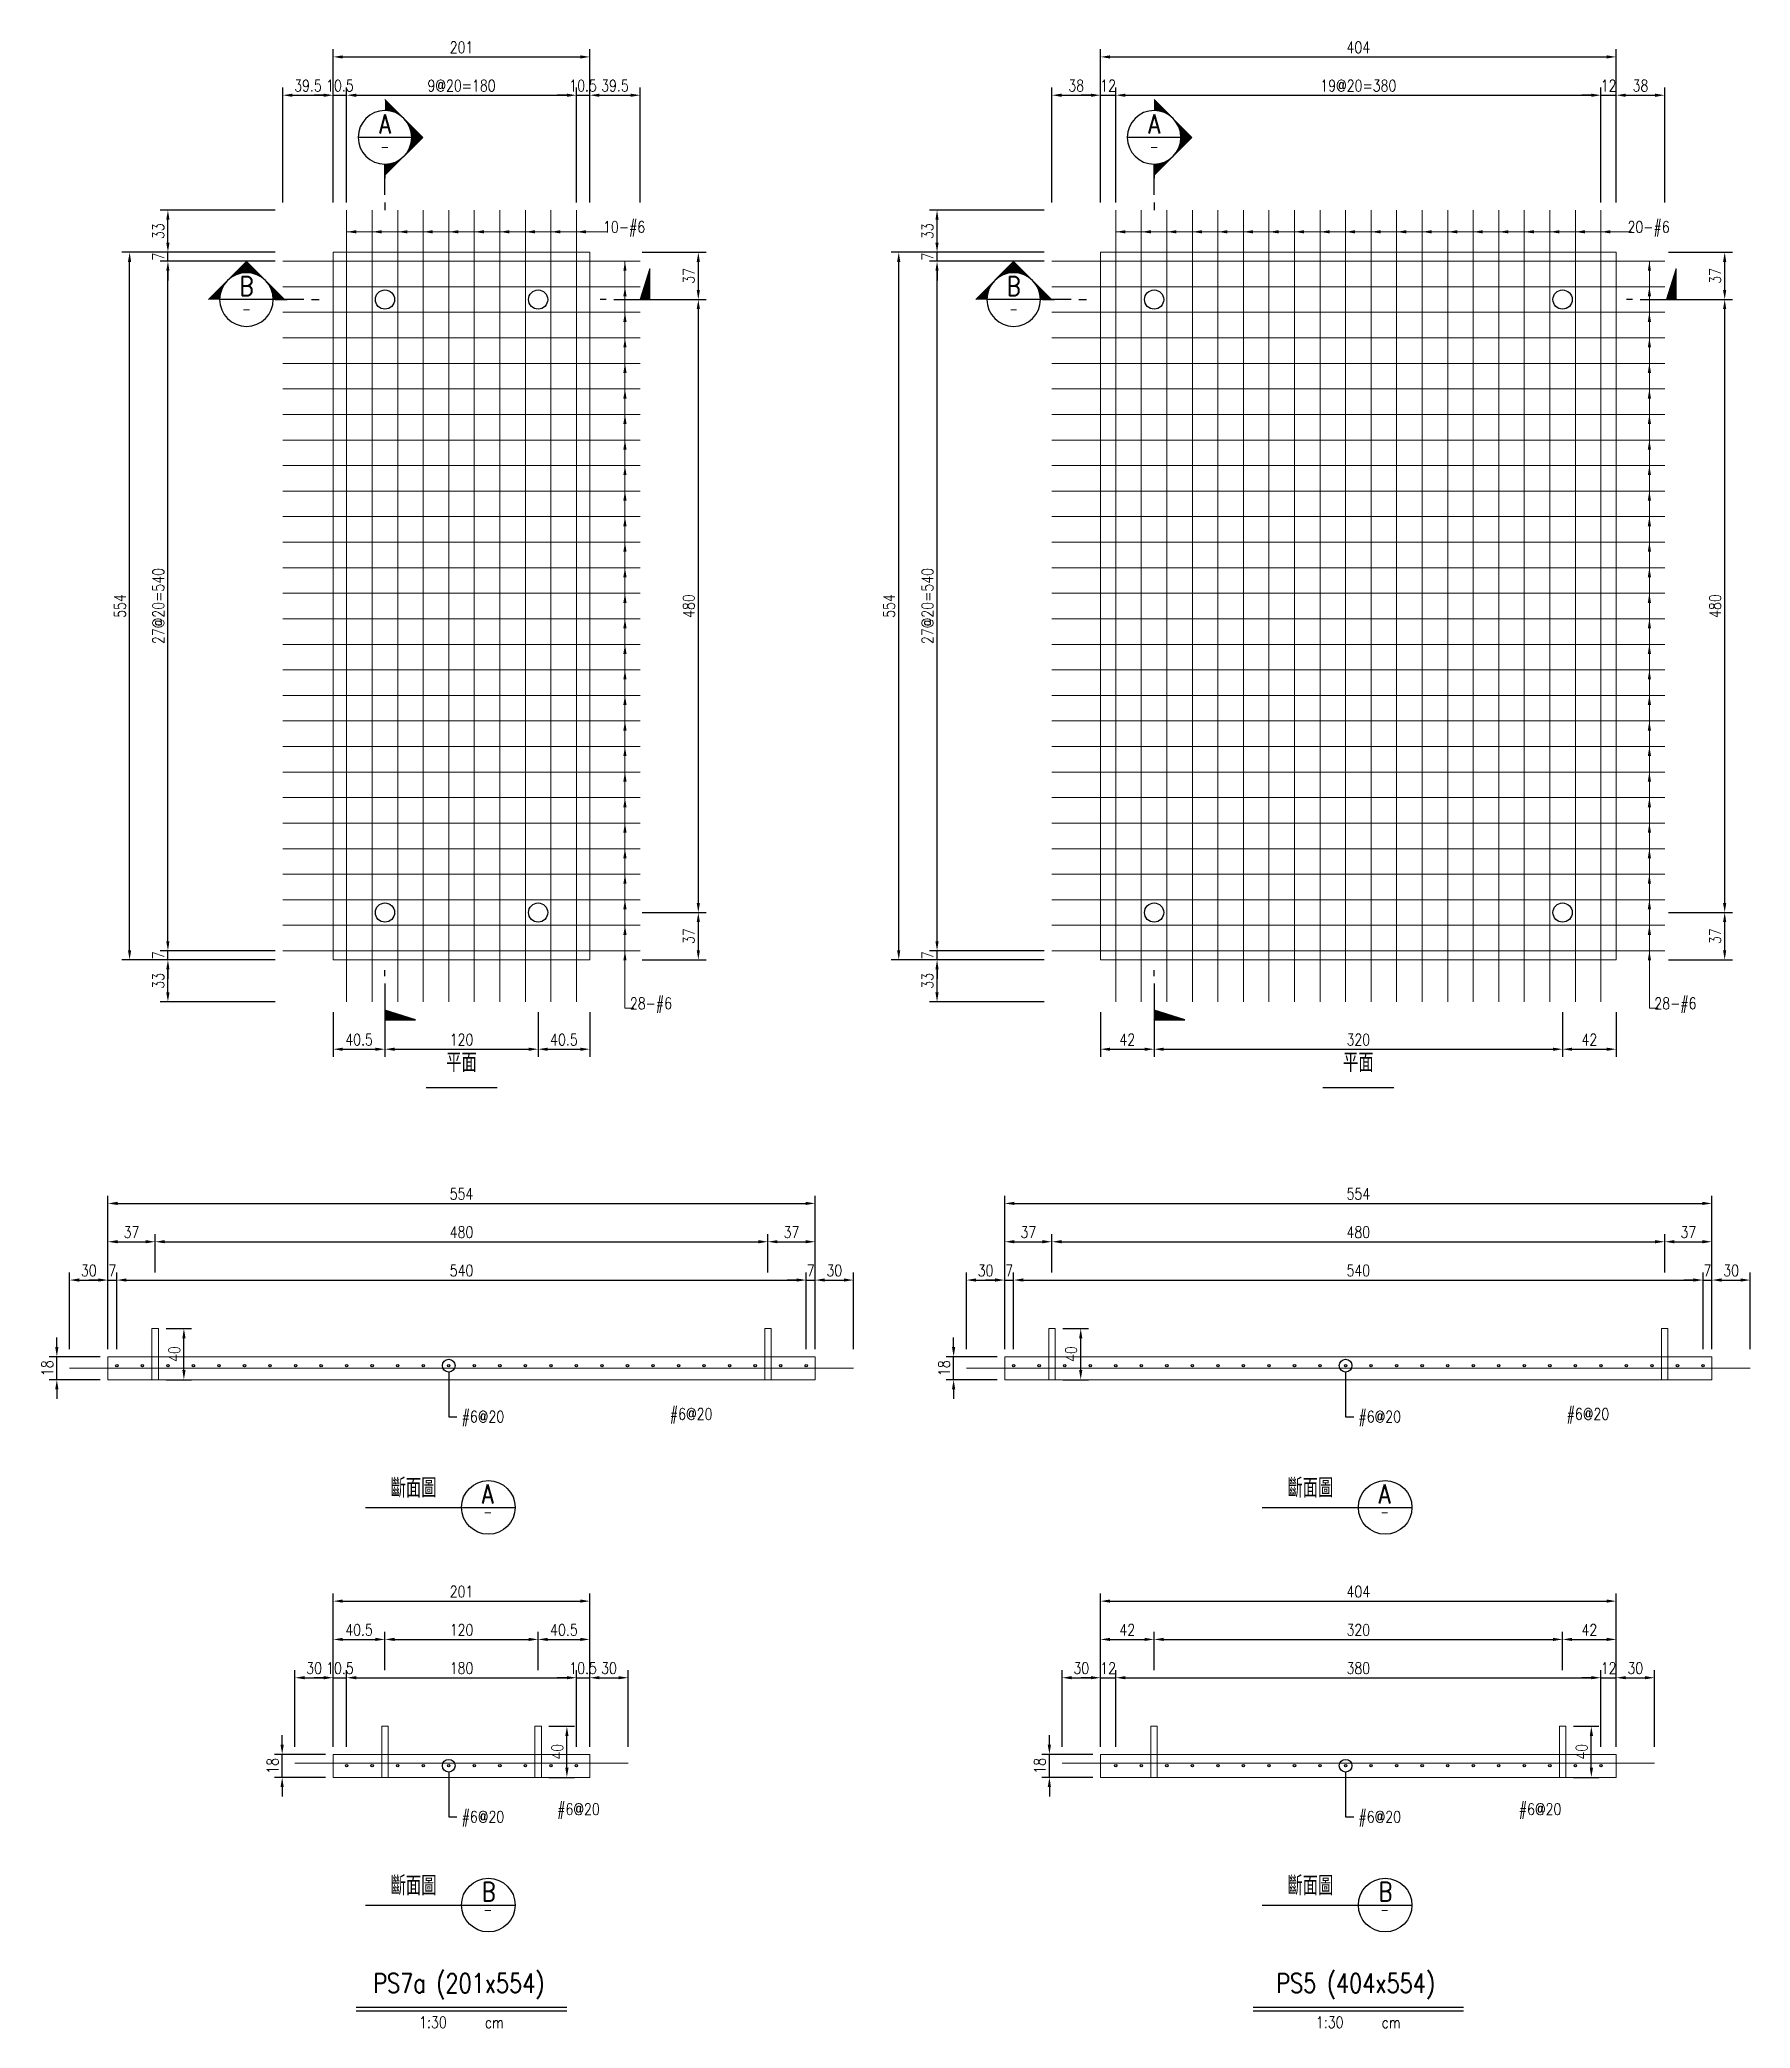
# Model space of a CAD drawing. Extents: x -4754 to 4964, y -19960 to 3942.
# Drawn here: x 900 to 2240, y -10336 to -8779 of the extents above; entities that cross this region are included whole.
import ezdxf
from ezdxf.enums import TextEntityAlignment as Align

# ---------------------------------------------------------------- set-up
doc = ezdxf.new("R2010")
doc.units = 0
doc.header["$LTSCALE"] = 3
doc.layers.get('0').update_dxf_attribs({"linetype": 'CONTINUOUS'})
doc.layers.add('HB_0', color=7, linetype='CONTINUOUS', transparency=0.5)
for name, color, linetype in [('HB_DIM', 1, 'CONTINUOUS'), ('HB_TXT_CTEXT', 2, 'CONTINUOUS'), ('PVC_pipe', 4, 'CONTINUOUS'), ('RCAD.PARM.Treatle', 2, 'CONTINUOUS'), ('剖面線', 1, 'CONTINUOUS'), ('鋼筋', 3, 'CONTINUOUS')]:
    doc.layers.add(name, color=color, linetype=linetype)
doc.styles.get("Standard").update_dxf_attribs({"font": 'ROMANS.shx', "width": 0.8, "bigfont": 'chineset.shx'})
doc.dimstyles.new('30', dxfattribs={"dimscale": 3, "dimtxt": 3, "dimasz": 2.5, "dimexe": 2, "dimexo": 2, "dimgap": 1, "dimtad": 1, "dimdsep": 46, "dimtxsty": 'Standard', "dimcen": 0, "dimclrd": 256, "dimclre": 256, "dimclrt": 2, "dimadec": 0, "dimazin": 0, "dimtfac": 1, "dimtix": 1, "dimtmove": 2, "dimatfit": 3, "dimfxl": 1, "dimtolj": 1, "dimtzin": 0, "dimarcsym": 0})

msp = doc.modelspace()

# ---------------------------------------------------------------- blocks, each defined once
blk = doc.blocks.new('slab_topview')
at = {"color": 4, "linetype": 'Continuous'}
blk.add_line((-27.8, 0), (27.8, 0), dxfattribs=at)
at = {"color": 4, "linetype": 'Continuous', "width": 0.8}
blk.add_text('平面', height=15, rotation=360, dxfattribs=at).set_placement((0, 19.7), align=Align.MIDDLE)
blk = doc.blocks.new('slab_title_s')
at = {"color": 3, "linetype": 'Continuous'}
blk.add_line((-82.5, 0), (82.5, 0), dxfattribs=at)
at = {"color": 1, "linetype": 'Continuous'}
blk.add_line((-82.5, -3), (82.5, -3), dxfattribs=at)
at = {"color": 3, "linetype": 'Continuous', "width": 0.8}
blk.add_attdef('PS1', text='', height=15, dxfattribs=at).set_placement((-2.1, 17.6), align=Align.MIDDLE)
at = {"color": 0, "linetype": 'Continuous', "width": 0.8}
for tag, p in [('1:30', (-22.4, -12)), ('CM', (25.7, -12.1))]:
    blk.add_attdef(tag, text='', height=9, dxfattribs=at).set_placement(p, align=Align.MIDDLE)
blk = doc.blocks.new('ST-n')
at = {"color": 2}
blk.add_line((-7, 0), (7, 0), dxfattribs=at)
blk.add_circle((0, 0), 7, dxfattribs=at)
at = {"color": 3, "width": 0.8}
blk.add_attdef('A', text='', height=5, dxfattribs=at).set_placement((0, 3.5), align=Align.MIDDLE)
at = {"color": 1, "width": 0.8}
blk.add_attdef('HB2002', text='', height=2.5, dxfattribs=at).set_placement((0, -2.5), align=Align.MIDDLE)
blk = doc.blocks.new('SEC2U0-n')
at = {"color": 2, "linetype": 'Continuous'}
for p, q in [((-9.9, 0), (0, 9.9)), ((0, 9.9), (9.9, 0)), ((-7.51, 0), (-10.62, 0))]:
    blk.add_line(p, q, dxfattribs=at)
at = {"color": 3}
for p, q in [((-17, 0), (-19, 0)), ((-15, 0), (-7, 0))]:
    blk.add_line(p, q, dxfattribs=at)
at = {"color": 2, "linetype": 'Continuous'}
blk.add_circle((0, 0), 7, dxfattribs=at)
for points in [[(0, 9.9), (-3.5, 6.06), (-4.95, 4.95), (-4.26, 5.55)], [(0, 9.9), (-1.81, 6.76), (-3.5, 6.06), (-1.81, 6.76)], [(0, 9.9), (0, 7), (-1.81, 6.76), (-0.91, 6.94)], [(0, 9.9), (3.5, 6.06), (4.95, 4.95), (4.26, 5.55)], [(0, 9.9), (1.81, 6.76), (3.5, 6.06), (1.81, 6.76)], [(0, 9.9), (0, 7), (1.81, 6.76), (0.91, 6.94)], [(-9.9, 0), (-6.06, 3.5), (-4.95, 4.95), (-5.55, 4.26)], [(-9.9, 0), (-6.76, 1.81), (-6.06, 3.5), (-6.76, 1.81)], [(-9.9, 0), (-7, 0), (-6.76, 1.81), (-6.94, 0.91)], [(9.9, 0), (6.06, 3.5), (4.95, 4.95), (5.55, 4.26)], [(9.9, 0), (6.76, 1.81), (6.06, 3.5), (6.76, 1.81)], [(9.9, 0), (7, 0), (6.76, 1.81), (6.94, 0.91)]]:
    blk.add_solid(points, dxfattribs=at)
blk = doc.blocks.new('*X3')
at = {"color": 0, "linetype": 'Continuous'}
for p, q in [((80.59, 269.21), (81.34, 269.96)), ((80.77, 269.21), (81.6, 270.04)), ((80.94, 269.21), (81.86, 270.12)), ((81.12, 269.21), (82.11, 270.2)), ((81.3, 269.21), (82.37, 270.29)), ((81.47, 269.21), (82.63, 270.37)), ((81.65, 269.21), (82.89, 270.45)), ((81.83, 269.21), (83.14, 270.53)), ((82, 269.21), (83.4, 270.61)), ((82.18, 269.21), (83.66, 270.69)), ((82.36, 269.21), (83.91, 270.77)), ((82.53, 269.21), (84.17, 270.85)), ((82.71, 269.21), (84.43, 270.93)), ((82.89, 269.21), (84.69, 271.01)), ((83.06, 269.21), (84.94, 271.09)), ((83.24, 269.21), (85.2, 271.17)), ((83.42, 269.21), (85.46, 271.25)), ((83.59, 269.21), (85.71, 271.33)), ((83.77, 269.21), (85.97, 271.41)), ((83.95, 269.21), (86.23, 271.49)), ((84.12, 269.21), (86.49, 271.57)), ((84.3, 269.21), (86.74, 271.65)), ((84.48, 269.21), (86.93, 271.66)), ((84.65, 269.21), (86.93, 271.48)), ((84.83, 269.21), (86.93, 271.31)), ((85.01, 269.21), (86.93, 271.13)), ((85.19, 269.21), (86.93, 270.95)), ((85.36, 269.21), (86.93, 270.78)), ((85.54, 269.21), (86.93, 270.6)), ((85.72, 269.21), (86.93, 270.42)), ((85.89, 269.21), (86.93, 270.25)), ((86.07, 269.21), (86.93, 270.07)), ((86.25, 269.21), (86.93, 269.89)), ((79, 269.21), (79.03, 269.24)), ((79.17, 269.21), (79.29, 269.32)), ((79.35, 269.21), (79.54, 269.4)), ((79.53, 269.21), (79.8, 269.48)), ((79.71, 269.21), (80.06, 269.56)), ((79.88, 269.21), (80.31, 269.64)), ((80.06, 269.21), (80.57, 269.72)), ((80.24, 269.21), (80.83, 269.8)), ((80.41, 269.21), (81.09, 269.88)), ((86.42, 269.21), (86.93, 269.72)), ((86.6, 269.21), (86.93, 269.54)), ((86.78, 269.21), (86.93, 269.36))]:
    blk.add_line(p, q, dxfattribs=at)
blk = doc.blocks.new('SEND-n')
at = {"color": 3}
for p, q in [((9.44, 0), (0, 0)), ((11.42, 0), (13, 0))]:
    blk.add_line(p, q, dxfattribs=at)
at = {"color": 2, "linetype": 'Continuous'}
blk.add_lwpolyline([(0, 0), (0, 8), (2.5, 0)], close=True, dxfattribs=at)
at = {"color": 2, "linetype": 'Continuous', "rotation": 270}
blk.add_blockref('*X3', (-269.21, 86.93), dxfattribs=at)
blk = doc.blocks.new('m_Arrow_U_rebar')
at = {"color": 1, "linetype": 'Continuous'}
blk.add_solid([(-1.25, -7.5), (0, 0), (1.25, -7.5)], dxfattribs=at)
blk = doc.blocks.new('rebar_num')
at = {"color": 0, "linetype": 'Continuous', "width": 0.8}
blk.add_attdef('A', text='', height=9, dxfattribs=at).set_placement((-3.1, 3.9), align=Align.MIDDLE_LEFT)
blk = doc.blocks.new('*D1021')
at = {"layer": 'HB_DIM', "linetype": 'Continuous', "lineweight": -2}
for p, q in [((1129.8, -8906.3), (1129.8, -8786.3)), ((1137.3, -8792.3), (1323.3, -8792.3)), ((1330.8, -8906.3), (1330.8, -8786.3))]:
    blk.add_line(p, q, dxfattribs=at)
at = {"layer": 'HB_DIM'}
for points in [[(1137.3, -8791.1), (1137.3, -8793.6), (1129.8, -8792.3)], [(1323.3, -8793.6), (1323.3, -8791.1), (1330.8, -8792.3)]]:
    blk.add_solid(points, dxfattribs=at)
at = {"layer": 'HB_DIM', "color": 2, "linetype": 'Continuous', "insert": (1230.3, -8784.8), "char_height": 9, "attachment_point": 5, "rotation": 0}
blk.add_mtext('\\A1;201', dxfattribs=at)
blk = doc.blocks.new('*D1022')
at = {"layer": 'HB_DIM', "linetype": 'Continuous', "lineweight": -2}
for p, q in [((1090.3, -8906.3), (1090.3, -8816.3)), ((1097.8, -8822.3), (1122.3, -8822.3)), ((1129.8, -8906.3), (1129.8, -8816.3))]:
    blk.add_line(p, q, dxfattribs=at)
at = {"layer": 'HB_DIM'}
for points in [[(1097.8, -8821.1), (1097.8, -8823.6), (1090.3, -8822.3)], [(1122.3, -8823.6), (1122.3, -8821.1), (1129.8, -8822.3)]]:
    blk.add_solid(points, dxfattribs=at)
at = {"layer": 'HB_DIM', "color": 2, "linetype": 'Continuous', "insert": (1110, -8814.8), "char_height": 9, "attachment_point": 5, "rotation": 0}
blk.add_mtext('\\A1;39.5', dxfattribs=at)
blk = doc.blocks.new('*D1023')
at = {"layer": 'HB_DIM', "linetype": 'Continuous', "lineweight": -2}
for p, q in [((1122.3, -8822.3), (1114.8, -8822.3)), ((1129.8, -8906.3), (1129.8, -8816.3)), ((1129.8, -8822.3), (1140.3, -8822.3)), ((1140.3, -8906.3), (1140.3, -8816.3)), ((1147.8, -8822.3), (1155.3, -8822.3))]:
    blk.add_line(p, q, dxfattribs=at)
at = {"layer": 'HB_DIM'}
for points in [[(1122.3, -8823.6), (1122.3, -8821.1), (1129.8, -8822.3)], [(1147.8, -8821.1), (1147.8, -8823.6), (1140.3, -8822.3)]]:
    blk.add_solid(points, dxfattribs=at)
at = {"layer": 'HB_DIM', "color": 2, "linetype": 'Continuous', "insert": (1135, -8814.8), "char_height": 9, "attachment_point": 5, "rotation": 0}
blk.add_mtext('\\A1;10.5', dxfattribs=at)
blk = doc.blocks.new('*D1024')
at = {"layer": 'HB_DIM', "linetype": 'Continuous', "lineweight": -2}
for p, q in [((1140.3, -8906.3), (1140.3, -8816.3)), ((1147.8, -8822.3), (1312.8, -8822.3)), ((1320.3, -8906.3), (1320.3, -8816.3))]:
    blk.add_line(p, q, dxfattribs=at)
at = {"layer": 'HB_DIM'}
for points in [[(1147.8, -8821.1), (1147.8, -8823.6), (1140.3, -8822.3)], [(1312.8, -8823.6), (1312.8, -8821.1), (1320.3, -8822.3)]]:
    blk.add_solid(points, dxfattribs=at)
at = {"layer": 'HB_DIM', "color": 2, "linetype": 'Continuous', "insert": (1230.3, -8814.8), "char_height": 9, "attachment_point": 5, "rotation": 0}
blk.add_mtext('\\A1;9@20=180', dxfattribs=at)
blk = doc.blocks.new('*D1025')
at = {"layer": 'HB_DIM', "linetype": 'Continuous', "lineweight": -2}
for p, q in [((1312.8, -8822.3), (1305.3, -8822.3)), ((1320.3, -8906.3), (1320.3, -8816.3)), ((1320.3, -8822.3), (1330.8, -8822.3)), ((1330.8, -8906.3), (1330.8, -8816.3)), ((1338.3, -8822.3), (1345.8, -8822.3))]:
    blk.add_line(p, q, dxfattribs=at)
at = {"layer": 'HB_DIM'}
for points in [[(1312.8, -8823.6), (1312.8, -8821.1), (1320.3, -8822.3)], [(1338.3, -8821.1), (1338.3, -8823.6), (1330.8, -8822.3)]]:
    blk.add_solid(points, dxfattribs=at)
at = {"layer": 'HB_DIM', "color": 2, "linetype": 'Continuous', "insert": (1325.5, -8814.8), "char_height": 9, "attachment_point": 5, "rotation": 0}
blk.add_mtext('\\A1;10.5', dxfattribs=at)
blk = doc.blocks.new('*D1026')
at = {"layer": 'HB_DIM', "linetype": 'Continuous', "lineweight": -2}
for p, q in [((1330.8, -8906.3), (1330.8, -8816.3)), ((1338.3, -8822.3), (1362.8, -8822.3)), ((1370.3, -8906.3), (1370.3, -8816.3))]:
    blk.add_line(p, q, dxfattribs=at)
at = {"layer": 'HB_DIM'}
for points in [[(1338.3, -8821.1), (1338.3, -8823.6), (1330.8, -8822.3)], [(1362.8, -8823.6), (1362.8, -8821.1), (1370.3, -8822.3)]]:
    blk.add_solid(points, dxfattribs=at)
at = {"layer": 'HB_DIM', "color": 2, "linetype": 'Continuous', "insert": (1350.5, -8814.8), "char_height": 9, "attachment_point": 5, "rotation": 0}
blk.add_mtext('\\A1;39.5', dxfattribs=at)
blk = doc.blocks.new('m_Arrow_L_rebar')
at = {"color": 1, "linetype": 'Continuous', "extrusion": (0, 0, -1)}
blk.add_solid([(-7.5, 1.3), (0, 0), (-7.5, -1.2)], dxfattribs=at)
blk = doc.blocks.new('*D1027')
at = {"layer": 'HB_DIM', "linetype": 'Continuous', "lineweight": -2}
for p, q in [((1084.3, -8945.3), (964.3, -8945.3)), ((970.3, -9491.8), (970.3, -8952.8)), ((1084.3, -9499.3), (964.3, -9499.3))]:
    blk.add_line(p, q, dxfattribs=at)
at = {"layer": 'HB_DIM'}
for points in [[(971.5, -8952.8), (969, -8952.8), (970.3, -8945.3)], [(969, -9491.8), (971.5, -9491.8), (970.3, -9499.3)]]:
    blk.add_solid(points, dxfattribs=at)
at = {"layer": 'HB_DIM', "color": 2, "linetype": 'Continuous', "insert": (962.8, -9222.3), "char_height": 9, "attachment_point": 5, "rotation": 90}
blk.add_mtext('\\A1;554', dxfattribs=at)
blk = doc.blocks.new('*D1028')
at = {"layer": 'HB_DIM', "linetype": 'Continuous', "lineweight": -2}
for p, q in [((1084.3, -9499.3), (994.3, -9499.3)), ((1000.3, -9524.8), (1000.3, -9506.8)), ((1084.3, -9532.3), (994.3, -9532.3))]:
    blk.add_line(p, q, dxfattribs=at)
at = {"layer": 'HB_DIM'}
for points in [[(1001.5, -9506.8), (999, -9506.8), (1000.3, -9499.3)], [(999, -9524.8), (1001.5, -9524.8), (1000.3, -9532.3)]]:
    blk.add_solid(points, dxfattribs=at)
at = {"layer": 'HB_DIM', "color": 2, "linetype": 'Continuous', "insert": (992.8, -9515.8), "char_height": 9, "attachment_point": 5, "rotation": 90}
blk.add_mtext('\\A1;33', dxfattribs=at)
blk = doc.blocks.new('*D1029')
at = {"layer": 'HB_DIM', "linetype": 'Continuous', "lineweight": -2}
for p, q in [((1000.3, -9484.8), (1000.3, -9477.3)), ((1084.3, -9492.3), (994.3, -9492.3)), ((1000.3, -9499.3), (1000.3, -9492.3)), ((1084.3, -9499.3), (994.3, -9499.3)), ((1000.3, -9506.8), (1000.3, -9514.3))]:
    blk.add_line(p, q, dxfattribs=at)
at = {"layer": 'HB_DIM'}
for points in [[(999, -9484.8), (1001.5, -9484.8), (1000.3, -9492.3)], [(1001.5, -9506.8), (999, -9506.8), (1000.3, -9499.3)]]:
    blk.add_solid(points, dxfattribs=at)
at = {"layer": 'HB_DIM', "color": 2, "linetype": 'Continuous', "insert": (992.8, -9495.8), "char_height": 9, "attachment_point": 5, "rotation": 90}
blk.add_mtext('\\A1;7', dxfattribs=at)
blk = doc.blocks.new('*D1030')
at = {"layer": 'HB_DIM', "linetype": 'Continuous', "lineweight": -2}
for p, q in [((1084.3, -8952.3), (994.3, -8952.3)), ((1000.3, -9484.8), (1000.3, -8959.8)), ((1084.3, -9492.3), (994.3, -9492.3))]:
    blk.add_line(p, q, dxfattribs=at)
at = {"layer": 'HB_DIM'}
for points in [[(1001.5, -8959.8), (999, -8959.8), (1000.3, -8952.3)], [(999, -9484.8), (1001.5, -9484.8), (1000.3, -9492.3)]]:
    blk.add_solid(points, dxfattribs=at)
at = {"layer": 'HB_DIM', "color": 2, "linetype": 'Continuous', "insert": (992.8, -9222.3), "char_height": 9, "attachment_point": 5, "rotation": 90}
blk.add_mtext('\\A1;27@20=540', dxfattribs=at)
blk = doc.blocks.new('*D1031')
at = {"layer": 'HB_DIM', "linetype": 'Continuous', "lineweight": -2}
for p, q in [((1000.3, -8937.8), (1000.3, -8930.3)), ((1084.3, -8945.3), (994.3, -8945.3)), ((1084.3, -8952.3), (994.3, -8952.3)), ((1000.3, -8952.3), (1000.3, -8945.3)), ((1000.3, -8959.8), (1000.3, -8967.3))]:
    blk.add_line(p, q, dxfattribs=at)
at = {"layer": 'HB_DIM'}
for points in [[(999, -8937.8), (1001.5, -8937.8), (1000.3, -8945.3)], [(1001.5, -8959.8), (999, -8959.8), (1000.3, -8952.3)]]:
    blk.add_solid(points, dxfattribs=at)
at = {"layer": 'HB_DIM', "color": 2, "linetype": 'Continuous', "insert": (992.8, -8948.8), "char_height": 9, "attachment_point": 5, "rotation": 90}
blk.add_mtext('\\A1;7', dxfattribs=at)
blk = doc.blocks.new('*D1032')
at = {"layer": 'HB_DIM', "linetype": 'Continuous', "lineweight": -2}
for p, q in [((1084.3, -8912.3), (994.3, -8912.3)), ((1000.3, -8937.8), (1000.3, -8919.8)), ((1084.3, -8945.3), (994.3, -8945.3))]:
    blk.add_line(p, q, dxfattribs=at)
at = {"layer": 'HB_DIM'}
for points in [[(1001.5, -8919.8), (999, -8919.8), (1000.3, -8912.3)], [(999, -8937.8), (1001.5, -8937.8), (1000.3, -8945.3)]]:
    blk.add_solid(points, dxfattribs=at)
at = {"layer": 'HB_DIM', "color": 2, "linetype": 'Continuous', "insert": (992.8, -8928.8), "char_height": 9, "attachment_point": 5, "rotation": 90}
blk.add_mtext('\\A1;33', dxfattribs=at)
blk = doc.blocks.new('slab_PVC')
at = {"layer": 'RCAD.PARM.Treatle', "color": 4, "linetype": 'Continuous'}
blk.add_circle((0, 0), 7.53, dxfattribs=at)
blk = doc.blocks.new('*D1033')
at = {"layer": 'HB_DIM', "linetype": 'Continuous', "lineweight": -2}
for p, q in [((1129.8, -9540.3), (1129.8, -9575.3)), ((1170.3, -9540.3), (1170.3, -9575.3)), ((1137.3, -9569.3), (1162.8, -9569.3))]:
    blk.add_line(p, q, dxfattribs=at)
at = {"layer": 'HB_DIM'}
for points in [[(1137.3, -9568.1), (1137.3, -9570.6), (1129.8, -9569.3)], [(1162.8, -9570.6), (1162.8, -9568.1), (1170.3, -9569.3)]]:
    blk.add_solid(points, dxfattribs=at)
at = {"layer": 'HB_DIM', "color": 2, "linetype": 'Continuous', "insert": (1150, -9561.8), "char_height": 9, "attachment_point": 5, "rotation": 0}
blk.add_mtext('\\A1;40.5', dxfattribs=at)
blk = doc.blocks.new('*D1034')
at = {"layer": 'HB_DIM', "linetype": 'Continuous', "lineweight": -2}
for p, q in [((1170.3, -9540.3), (1170.3, -9575.3)), ((1290.3, -9540.3), (1290.3, -9575.3)), ((1177.8, -9569.3), (1282.8, -9569.3))]:
    blk.add_line(p, q, dxfattribs=at)
at = {"layer": 'HB_DIM'}
for points in [[(1177.8, -9568.1), (1177.8, -9570.6), (1170.3, -9569.3)], [(1282.8, -9570.6), (1282.8, -9568.1), (1290.3, -9569.3)]]:
    blk.add_solid(points, dxfattribs=at)
at = {"layer": 'HB_DIM', "color": 2, "linetype": 'Continuous', "insert": (1230.3, -9561.8), "char_height": 9, "attachment_point": 5, "rotation": 0}
blk.add_mtext('\\A1;120', dxfattribs=at)
blk = doc.blocks.new('*D1035')
at = {"layer": 'HB_DIM', "linetype": 'Continuous', "lineweight": -2}
for p, q in [((1290.3, -9540.3), (1290.3, -9575.3)), ((1330.8, -9540.3), (1330.8, -9575.3)), ((1297.8, -9569.3), (1323.3, -9569.3))]:
    blk.add_line(p, q, dxfattribs=at)
at = {"layer": 'HB_DIM'}
for points in [[(1297.8, -9568.1), (1297.8, -9570.6), (1290.3, -9569.3)], [(1323.3, -9570.6), (1323.3, -9568.1), (1330.8, -9569.3)]]:
    blk.add_solid(points, dxfattribs=at)
at = {"layer": 'HB_DIM', "color": 2, "linetype": 'Continuous', "insert": (1310.5, -9561.8), "char_height": 9, "attachment_point": 5, "rotation": 0}
blk.add_mtext('\\A1;40.5', dxfattribs=at)
blk = doc.blocks.new('*D1036')
at = {"layer": 'HB_DIM', "linetype": 'Continuous', "lineweight": -2}
for p, q in [((1371.8, -9462.3), (1421.8, -9462.3)), ((1415.8, -9491.8), (1415.8, -9469.8)), ((1371.8, -9499.3), (1421.8, -9499.3))]:
    blk.add_line(p, q, dxfattribs=at)
at = {"layer": 'HB_DIM'}
for points in [[(1417, -9469.8), (1414.5, -9469.8), (1415.8, -9462.3)], [(1414.5, -9491.8), (1417, -9491.8), (1415.8, -9499.3)]]:
    blk.add_solid(points, dxfattribs=at)
at = {"layer": 'HB_DIM', "color": 2, "linetype": 'Continuous', "insert": (1408.3, -9480.8), "char_height": 9, "attachment_point": 5, "rotation": 90}
blk.add_mtext('\\A1;37', dxfattribs=at)
blk = doc.blocks.new('*D1037')
at = {"layer": 'HB_DIM', "linetype": 'Continuous', "lineweight": -2}
for p, q in [((1371.8, -8982.3), (1421.8, -8982.3)), ((1415.8, -9454.8), (1415.8, -8989.8)), ((1371.8, -9462.3), (1421.8, -9462.3))]:
    blk.add_line(p, q, dxfattribs=at)
at = {"layer": 'HB_DIM'}
for points in [[(1417, -8989.8), (1414.5, -8989.8), (1415.8, -8982.3)], [(1414.5, -9454.8), (1417, -9454.8), (1415.8, -9462.3)]]:
    blk.add_solid(points, dxfattribs=at)
at = {"layer": 'HB_DIM', "color": 2, "linetype": 'Continuous', "insert": (1408.3, -9222.3), "char_height": 9, "attachment_point": 5, "rotation": 90}
blk.add_mtext('\\A1;480', dxfattribs=at)
blk = doc.blocks.new('*D1038')
at = {"layer": 'HB_DIM', "linetype": 'Continuous', "lineweight": -2}
for p, q in [((1371.8, -8945.3), (1421.8, -8945.3)), ((1415.8, -8974.8), (1415.8, -8952.8)), ((1371.8, -8982.3), (1421.8, -8982.3))]:
    blk.add_line(p, q, dxfattribs=at)
at = {"layer": 'HB_DIM'}
for points in [[(1417, -8952.8), (1414.5, -8952.8), (1415.8, -8945.3)], [(1414.5, -8974.8), (1417, -8974.8), (1415.8, -8982.3)]]:
    blk.add_solid(points, dxfattribs=at)
at = {"layer": 'HB_DIM', "color": 2, "linetype": 'Continuous', "insert": (1408.3, -8963.8), "char_height": 9, "attachment_point": 5, "rotation": 90}
blk.add_mtext('\\A1;37', dxfattribs=at)
blk = doc.blocks.new('*D1039')
at = {"layer": 'HB_DIM', "linetype": 'Continuous', "lineweight": -2}
for p, q in [((1730.8, -8906.3), (1730.8, -8786.3)), ((1738.3, -8792.3), (2127.3, -8792.3)), ((2134.8, -8906.3), (2134.8, -8786.3))]:
    blk.add_line(p, q, dxfattribs=at)
at = {"layer": 'HB_DIM'}
for points in [[(1738.3, -8791.1), (1738.3, -8793.6), (1730.8, -8792.3)], [(2127.3, -8793.6), (2127.3, -8791.1), (2134.8, -8792.3)]]:
    blk.add_solid(points, dxfattribs=at)
at = {"layer": 'HB_DIM', "color": 2, "linetype": 'Continuous', "insert": (1932.8, -8784.8), "char_height": 9, "attachment_point": 5, "rotation": 0}
blk.add_mtext('\\A1;404', dxfattribs=at)
blk = doc.blocks.new('*D1040')
at = {"layer": 'HB_DIM', "linetype": 'Continuous', "lineweight": -2}
for p, q in [((1692.8, -8906.3), (1692.8, -8816.3)), ((1700.3, -8822.3), (1723.3, -8822.3)), ((1730.8, -8906.3), (1730.8, -8816.3))]:
    blk.add_line(p, q, dxfattribs=at)
at = {"layer": 'HB_DIM'}
for points in [[(1700.3, -8821.1), (1700.3, -8823.6), (1692.8, -8822.3)], [(1723.3, -8823.6), (1723.3, -8821.1), (1730.8, -8822.3)]]:
    blk.add_solid(points, dxfattribs=at)
at = {"layer": 'HB_DIM', "color": 2, "linetype": 'Continuous', "insert": (1711.8, -8814.8), "char_height": 9, "attachment_point": 5, "rotation": 0}
blk.add_mtext('\\A1;38', dxfattribs=at)
blk = doc.blocks.new('*D1041')
at = {"layer": 'HB_DIM', "linetype": 'Continuous', "lineweight": -2}
for p, q in [((1723.3, -8822.3), (1715.8, -8822.3)), ((1730.8, -8906.3), (1730.8, -8816.3)), ((1730.8, -8822.3), (1742.8, -8822.3)), ((1742.8, -8906.3), (1742.8, -8816.3)), ((1750.3, -8822.3), (1757.8, -8822.3))]:
    blk.add_line(p, q, dxfattribs=at)
at = {"layer": 'HB_DIM'}
for points in [[(1723.3, -8823.6), (1723.3, -8821.1), (1730.8, -8822.3)], [(1750.3, -8821.1), (1750.3, -8823.6), (1742.8, -8822.3)]]:
    blk.add_solid(points, dxfattribs=at)
at = {"layer": 'HB_DIM', "color": 2, "linetype": 'Continuous', "insert": (1736.8, -8814.8), "char_height": 9, "attachment_point": 5, "rotation": 0}
blk.add_mtext('\\A1;12', dxfattribs=at)
blk = doc.blocks.new('*D1042')
at = {"layer": 'HB_DIM', "linetype": 'Continuous', "lineweight": -2}
for p, q in [((1742.8, -8906.3), (1742.8, -8816.3)), ((1750.3, -8822.3), (2115.3, -8822.3)), ((2122.8, -8906.3), (2122.8, -8816.3))]:
    blk.add_line(p, q, dxfattribs=at)
at = {"layer": 'HB_DIM'}
for points in [[(1750.3, -8821.1), (1750.3, -8823.6), (1742.8, -8822.3)], [(2115.3, -8823.6), (2115.3, -8821.1), (2122.8, -8822.3)]]:
    blk.add_solid(points, dxfattribs=at)
at = {"layer": 'HB_DIM', "color": 2, "linetype": 'Continuous', "insert": (1932.8, -8814.8), "char_height": 9, "attachment_point": 5, "rotation": 0}
blk.add_mtext('\\A1;19@20=380', dxfattribs=at)
blk = doc.blocks.new('*D1043')
at = {"layer": 'HB_DIM', "linetype": 'Continuous', "lineweight": -2}
for p, q in [((2115.3, -8822.3), (2107.8, -8822.3)), ((2122.8, -8906.3), (2122.8, -8816.3)), ((2122.8, -8822.3), (2134.8, -8822.3)), ((2134.8, -8906.3), (2134.8, -8816.3)), ((2142.3, -8822.3), (2149.8, -8822.3))]:
    blk.add_line(p, q, dxfattribs=at)
at = {"layer": 'HB_DIM'}
for points in [[(2115.3, -8823.6), (2115.3, -8821.1), (2122.8, -8822.3)], [(2142.3, -8821.1), (2142.3, -8823.6), (2134.8, -8822.3)]]:
    blk.add_solid(points, dxfattribs=at)
at = {"layer": 'HB_DIM', "color": 2, "linetype": 'Continuous', "insert": (2128.8, -8814.8), "char_height": 9, "attachment_point": 5, "rotation": 0}
blk.add_mtext('\\A1;12', dxfattribs=at)
blk = doc.blocks.new('*D1044')
at = {"layer": 'HB_DIM', "linetype": 'Continuous', "lineweight": -2}
for p, q in [((2134.8, -8906.3), (2134.8, -8816.3)), ((2142.3, -8822.3), (2165.3, -8822.3)), ((2172.8, -8906.3), (2172.8, -8816.3))]:
    blk.add_line(p, q, dxfattribs=at)
at = {"layer": 'HB_DIM'}
for points in [[(2142.3, -8821.1), (2142.3, -8823.6), (2134.8, -8822.3)], [(2165.3, -8823.6), (2165.3, -8821.1), (2172.8, -8822.3)]]:
    blk.add_solid(points, dxfattribs=at)
at = {"layer": 'HB_DIM', "color": 2, "linetype": 'Continuous', "insert": (2153.8, -8814.8), "char_height": 9, "attachment_point": 5, "rotation": 0}
blk.add_mtext('\\A1;38', dxfattribs=at)
blk = doc.blocks.new('*D1045')
at = {"layer": 'HB_DIM', "linetype": 'Continuous', "lineweight": -2}
for p, q in [((1686.8, -8945.3), (1566.8, -8945.3)), ((1572.8, -9491.8), (1572.8, -8952.8)), ((1686.8, -9499.3), (1566.8, -9499.3))]:
    blk.add_line(p, q, dxfattribs=at)
at = {"layer": 'HB_DIM'}
for points in [[(1574, -8952.8), (1571.5, -8952.8), (1572.8, -8945.3)], [(1571.5, -9491.8), (1574, -9491.8), (1572.8, -9499.3)]]:
    blk.add_solid(points, dxfattribs=at)
at = {"layer": 'HB_DIM', "color": 2, "linetype": 'Continuous', "insert": (1565.3, -9222.3), "char_height": 9, "attachment_point": 5, "rotation": 90}
blk.add_mtext('\\A1;554', dxfattribs=at)
blk = doc.blocks.new('*D1046')
at = {"layer": 'HB_DIM', "linetype": 'Continuous', "lineweight": -2}
for p, q in [((1686.8, -9499.3), (1596.8, -9499.3)), ((1602.8, -9524.8), (1602.8, -9506.8)), ((1686.8, -9532.3), (1596.8, -9532.3))]:
    blk.add_line(p, q, dxfattribs=at)
at = {"layer": 'HB_DIM'}
for points in [[(1604, -9506.8), (1601.5, -9506.8), (1602.8, -9499.3)], [(1601.5, -9524.8), (1604, -9524.8), (1602.8, -9532.3)]]:
    blk.add_solid(points, dxfattribs=at)
at = {"layer": 'HB_DIM', "color": 2, "linetype": 'Continuous', "insert": (1595.3, -9515.8), "char_height": 9, "attachment_point": 5, "rotation": 90}
blk.add_mtext('\\A1;33', dxfattribs=at)
blk = doc.blocks.new('*D1047')
at = {"layer": 'HB_DIM', "linetype": 'Continuous', "lineweight": -2}
for p, q in [((1602.8, -9484.8), (1602.8, -9477.3)), ((1686.8, -9492.3), (1596.8, -9492.3)), ((1602.8, -9499.3), (1602.8, -9492.3)), ((1686.8, -9499.3), (1596.8, -9499.3)), ((1602.8, -9506.8), (1602.8, -9514.3))]:
    blk.add_line(p, q, dxfattribs=at)
at = {"layer": 'HB_DIM'}
for points in [[(1601.5, -9484.8), (1604, -9484.8), (1602.8, -9492.3)], [(1604, -9506.8), (1601.5, -9506.8), (1602.8, -9499.3)]]:
    blk.add_solid(points, dxfattribs=at)
at = {"layer": 'HB_DIM', "color": 2, "linetype": 'Continuous', "insert": (1595.3, -9495.8), "char_height": 9, "attachment_point": 5, "rotation": 90}
blk.add_mtext('\\A1;7', dxfattribs=at)
blk = doc.blocks.new('*D1048')
at = {"layer": 'HB_DIM', "linetype": 'Continuous', "lineweight": -2}
for p, q in [((1686.8, -8952.3), (1596.8, -8952.3)), ((1602.8, -9484.8), (1602.8, -8959.8)), ((1686.8, -9492.3), (1596.8, -9492.3))]:
    blk.add_line(p, q, dxfattribs=at)
at = {"layer": 'HB_DIM'}
for points in [[(1604, -8959.8), (1601.5, -8959.8), (1602.8, -8952.3)], [(1601.5, -9484.8), (1604, -9484.8), (1602.8, -9492.3)]]:
    blk.add_solid(points, dxfattribs=at)
at = {"layer": 'HB_DIM', "color": 2, "linetype": 'Continuous', "insert": (1595.3, -9222.3), "char_height": 9, "attachment_point": 5, "rotation": 90}
blk.add_mtext('\\A1;27@20=540', dxfattribs=at)
blk = doc.blocks.new('*D1049')
at = {"layer": 'HB_DIM', "linetype": 'Continuous', "lineweight": -2}
for p, q in [((1602.8, -8937.8), (1602.8, -8930.3)), ((1686.8, -8945.3), (1596.8, -8945.3)), ((1686.8, -8952.3), (1596.8, -8952.3)), ((1602.8, -8952.3), (1602.8, -8945.3)), ((1602.8, -8959.8), (1602.8, -8967.3))]:
    blk.add_line(p, q, dxfattribs=at)
at = {"layer": 'HB_DIM'}
for points in [[(1601.5, -8937.8), (1604, -8937.8), (1602.8, -8945.3)], [(1604, -8959.8), (1601.5, -8959.8), (1602.8, -8952.3)]]:
    blk.add_solid(points, dxfattribs=at)
at = {"layer": 'HB_DIM', "color": 2, "linetype": 'Continuous', "insert": (1595.3, -8948.8), "char_height": 9, "attachment_point": 5, "rotation": 90}
blk.add_mtext('\\A1;7', dxfattribs=at)
blk = doc.blocks.new('*D1050')
at = {"layer": 'HB_DIM', "linetype": 'Continuous', "lineweight": -2}
for p, q in [((1686.8, -8912.3), (1596.8, -8912.3)), ((1602.8, -8937.8), (1602.8, -8919.8)), ((1686.8, -8945.3), (1596.8, -8945.3))]:
    blk.add_line(p, q, dxfattribs=at)
at = {"layer": 'HB_DIM'}
for points in [[(1604, -8919.8), (1601.5, -8919.8), (1602.8, -8912.3)], [(1601.5, -8937.8), (1604, -8937.8), (1602.8, -8945.3)]]:
    blk.add_solid(points, dxfattribs=at)
at = {"layer": 'HB_DIM', "color": 2, "linetype": 'Continuous', "insert": (1595.3, -8928.8), "char_height": 9, "attachment_point": 5, "rotation": 90}
blk.add_mtext('\\A1;33', dxfattribs=at)
blk = doc.blocks.new('*D1051')
at = {"layer": 'HB_DIM', "linetype": 'Continuous', "lineweight": -2}
for p, q in [((1730.8, -9540.3), (1730.8, -9575.3)), ((1772.8, -9540.3), (1772.8, -9575.3)), ((1738.3, -9569.3), (1765.3, -9569.3))]:
    blk.add_line(p, q, dxfattribs=at)
at = {"layer": 'HB_DIM'}
for points in [[(1738.3, -9568.1), (1738.3, -9570.6), (1730.8, -9569.3)], [(1765.3, -9570.6), (1765.3, -9568.1), (1772.8, -9569.3)]]:
    blk.add_solid(points, dxfattribs=at)
at = {"layer": 'HB_DIM', "color": 2, "linetype": 'Continuous', "insert": (1751.8, -9561.8), "char_height": 9, "attachment_point": 5, "rotation": 0}
blk.add_mtext('\\A1;42', dxfattribs=at)
blk = doc.blocks.new('*D1052')
at = {"layer": 'HB_DIM', "linetype": 'Continuous', "lineweight": -2}
for p, q in [((1772.8, -9540.3), (1772.8, -9575.3)), ((2092.8, -9540.3), (2092.8, -9575.3)), ((1780.3, -9569.3), (2085.3, -9569.3))]:
    blk.add_line(p, q, dxfattribs=at)
at = {"layer": 'HB_DIM'}
for points in [[(1780.3, -9568.1), (1780.3, -9570.6), (1772.8, -9569.3)], [(2085.3, -9570.6), (2085.3, -9568.1), (2092.8, -9569.3)]]:
    blk.add_solid(points, dxfattribs=at)
at = {"layer": 'HB_DIM', "color": 2, "linetype": 'Continuous', "insert": (1932.8, -9561.8), "char_height": 9, "attachment_point": 5, "rotation": 0}
blk.add_mtext('\\A1;320', dxfattribs=at)
blk = doc.blocks.new('*D1053')
at = {"layer": 'HB_DIM', "linetype": 'Continuous', "lineweight": -2}
for p, q in [((2092.8, -9540.3), (2092.8, -9575.3)), ((2134.8, -9540.3), (2134.8, -9575.3)), ((2100.3, -9569.3), (2127.3, -9569.3))]:
    blk.add_line(p, q, dxfattribs=at)
at = {"layer": 'HB_DIM'}
for points in [[(2100.3, -9568.1), (2100.3, -9570.6), (2092.8, -9569.3)], [(2127.3, -9570.6), (2127.3, -9568.1), (2134.8, -9569.3)]]:
    blk.add_solid(points, dxfattribs=at)
at = {"layer": 'HB_DIM', "color": 2, "linetype": 'Continuous', "insert": (2113.8, -9561.8), "char_height": 9, "attachment_point": 5, "rotation": 0}
blk.add_mtext('\\A1;42', dxfattribs=at)
blk = doc.blocks.new('*D1054')
at = {"layer": 'HB_DIM', "linetype": 'Continuous', "lineweight": -2}
for p, q in [((2175.8, -9462.3), (2225.8, -9462.3)), ((2219.8, -9491.8), (2219.8, -9469.8)), ((2175.8, -9499.3), (2225.8, -9499.3))]:
    blk.add_line(p, q, dxfattribs=at)
at = {"layer": 'HB_DIM'}
for points in [[(2221, -9469.8), (2218.5, -9469.8), (2219.8, -9462.3)], [(2218.5, -9491.8), (2221, -9491.8), (2219.8, -9499.3)]]:
    blk.add_solid(points, dxfattribs=at)
at = {"layer": 'HB_DIM', "color": 2, "linetype": 'Continuous', "insert": (2212.3, -9480.8), "char_height": 9, "attachment_point": 5, "rotation": 90}
blk.add_mtext('\\A1;37', dxfattribs=at)
blk = doc.blocks.new('*D1055')
at = {"layer": 'HB_DIM', "linetype": 'Continuous', "lineweight": -2}
for p, q in [((2175.8, -8982.3), (2225.8, -8982.3)), ((2219.8, -9454.8), (2219.8, -8989.8)), ((2175.8, -9462.3), (2225.8, -9462.3))]:
    blk.add_line(p, q, dxfattribs=at)
at = {"layer": 'HB_DIM'}
for points in [[(2221, -8989.8), (2218.5, -8989.8), (2219.8, -8982.3)], [(2218.5, -9454.8), (2221, -9454.8), (2219.8, -9462.3)]]:
    blk.add_solid(points, dxfattribs=at)
at = {"layer": 'HB_DIM', "color": 2, "linetype": 'Continuous', "insert": (2212.3, -9222.3), "char_height": 9, "attachment_point": 5, "rotation": 90}
blk.add_mtext('\\A1;480', dxfattribs=at)
blk = doc.blocks.new('*D1056')
at = {"layer": 'HB_DIM', "linetype": 'Continuous', "lineweight": -2}
for p, q in [((2175.8, -8945.3), (2225.8, -8945.3)), ((2219.8, -8974.8), (2219.8, -8952.8)), ((2175.8, -8982.3), (2225.8, -8982.3))]:
    blk.add_line(p, q, dxfattribs=at)
at = {"layer": 'HB_DIM'}
for points in [[(2221, -8952.8), (2218.5, -8952.8), (2219.8, -8945.3)], [(2218.5, -8974.8), (2221, -8974.8), (2219.8, -8982.3)]]:
    blk.add_solid(points, dxfattribs=at)
at = {"layer": 'HB_DIM', "color": 2, "linetype": 'Continuous', "insert": (2212.3, -8963.8), "char_height": 9, "attachment_point": 5, "rotation": 90}
blk.add_mtext('\\A1;37', dxfattribs=at)
blk = doc.blocks.new('slab_sectionA')
at = {"color": 3, "linetype": 'Continuous'}
for p, q in [((-75.3, 0), (0, 0)), ((0, 0), (42, 0))]:
    blk.add_line(p, q, dxfattribs=at)
at = {"color": 4, "linetype": 'Continuous'}
blk.add_circle((21, 0), 21, dxfattribs=at)
at = {"color": 3, "linetype": 'Continuous', "width": 0.8}
blk.add_text('斷面圖', height=15, rotation=360, dxfattribs=at).set_placement((-37.6, 16), align=Align.MIDDLE)
at = {"color": 0, "linetype": 'Continuous', "width": 0.8}
for tag, p, height in [('A', (15.8, 3), 15), ('-', (17.3, -7.5), 7.5)]:
    blk.add_attdef(tag, p, '', height=height, dxfattribs=at)
blk = doc.blocks.new('C')
at = {"color": 3, "linetype": 'Continuous'}
blk.add_circle((0, 0), 1.2, dxfattribs=at)
blk = doc.blocks.new('H_Circle_guide')
at = {"layer": 'HB_TXT_CTEXT', "color": 1, "linetype": 'Continuous'}
blk.add_lwpolyline([(0, -5), (0, -40), (6.4, -40)], dxfattribs=at)
blk.add_circle((0, 0), 5, dxfattribs=at)
at = {"color": 0, "linetype": 'Continuous', "width": 0.8}
blk.add_attdef('A', text='', height=9, dxfattribs=at).set_placement((10.1, -40), align=Align.MIDDLE_LEFT)
blk = doc.blocks.new('H_Arrow_guide')
at = {"layer": 'HB_TXT_CTEXT', "color": 1, "linetype": 'Continuous'}
blk.add_lwpolyline([(0, 0, 0, 2.5, 0), (0, -7.5, 0, 0, 0), (0, -37, 0, 0, 0), (7.5, -37, 0, 0, 0)], format="xyseb", dxfattribs=at)
at = {"color": 0, "linetype": 'Continuous', "width": 0.8}
blk.add_attdef('A', text='', height=9, dxfattribs=at).set_placement((9.7, -35.9), align=Align.MIDDLE_LEFT)
blk = doc.blocks.new('*D1101')
at = {"layer": 'HB_DIM', "linetype": 'Continuous', "lineweight": -2}
for p, q in [((953.3, -9804.1), (953.3, -9684.1)), ((1507.3, -9804.1), (1507.3, -9684.1)), ((960.8, -9690.1), (1499.8, -9690.1))]:
    blk.add_line(p, q, dxfattribs=at)
at = {"layer": 'HB_DIM'}
for points in [[(960.8, -9688.8), (960.8, -9691.3), (953.3, -9690.1)], [(1499.8, -9691.3), (1499.8, -9688.8), (1507.3, -9690.1)]]:
    blk.add_solid(points, dxfattribs=at)
at = {"layer": 'HB_DIM', "color": 2, "linetype": 'Continuous', "insert": (1230.3, -9682.6), "char_height": 9, "attachment_point": 5, "rotation": 0}
blk.add_mtext('\\A1;554', dxfattribs=at)
blk = doc.blocks.new('*D1102')
at = {"layer": 'HB_DIM', "linetype": 'Continuous', "lineweight": -2}
for p, q in [((953.3, -9744.1), (953.3, -9714.1)), ((990.3, -9744.1), (990.3, -9714.1)), ((960.8, -9720.1), (982.8, -9720.1))]:
    blk.add_line(p, q, dxfattribs=at)
at = {"layer": 'HB_DIM'}
for points in [[(960.8, -9718.8), (960.8, -9721.3), (953.3, -9720.1)], [(982.8, -9721.3), (982.8, -9718.8), (990.3, -9720.1)]]:
    blk.add_solid(points, dxfattribs=at)
at = {"layer": 'HB_DIM', "color": 2, "linetype": 'Continuous', "insert": (971.8, -9712.6), "char_height": 9, "attachment_point": 5, "rotation": 0}
blk.add_mtext('\\A1;37', dxfattribs=at)
blk = doc.blocks.new('*D1103')
at = {"layer": 'HB_DIM', "linetype": 'Continuous', "lineweight": -2}
for p, q in [((990.3, -9744.1), (990.3, -9714.1)), ((1470.3, -9744.1), (1470.3, -9714.1)), ((997.8, -9720.1), (1462.8, -9720.1))]:
    blk.add_line(p, q, dxfattribs=at)
at = {"layer": 'HB_DIM'}
for points in [[(997.8, -9718.8), (997.8, -9721.3), (990.3, -9720.1)], [(1462.8, -9721.3), (1462.8, -9718.8), (1470.3, -9720.1)]]:
    blk.add_solid(points, dxfattribs=at)
at = {"layer": 'HB_DIM', "color": 2, "linetype": 'Continuous', "insert": (1230.3, -9712.6), "char_height": 9, "attachment_point": 5, "rotation": 0}
blk.add_mtext('\\A1;480', dxfattribs=at)
blk = doc.blocks.new('*D1104')
at = {"layer": 'HB_DIM', "linetype": 'Continuous', "lineweight": -2}
for p, q in [((1470.3, -9744.1), (1470.3, -9714.1)), ((1507.3, -9744.1), (1507.3, -9714.1)), ((1477.8, -9720.1), (1499.8, -9720.1))]:
    blk.add_line(p, q, dxfattribs=at)
at = {"layer": 'HB_DIM'}
for points in [[(1477.8, -9718.8), (1477.8, -9721.3), (1470.3, -9720.1)], [(1499.8, -9721.3), (1499.8, -9718.8), (1507.3, -9720.1)]]:
    blk.add_solid(points, dxfattribs=at)
at = {"layer": 'HB_DIM', "color": 2, "linetype": 'Continuous', "insert": (1488.8, -9712.6), "char_height": 9, "attachment_point": 5, "rotation": 0}
blk.add_mtext('\\A1;37', dxfattribs=at)
blk = doc.blocks.new('*D1105')
at = {"layer": 'HB_DIM', "linetype": 'Continuous', "lineweight": -2}
for p, q in [((923.3, -9804.1), (923.3, -9744.1)), ((953.3, -9804.1), (953.3, -9744.1)), ((930.8, -9750.1), (945.8, -9750.1))]:
    blk.add_line(p, q, dxfattribs=at)
at = {"layer": 'HB_DIM'}
for points in [[(930.8, -9748.8), (930.8, -9751.3), (923.3, -9750.1)], [(945.8, -9751.3), (945.8, -9748.8), (953.3, -9750.1)]]:
    blk.add_solid(points, dxfattribs=at)
at = {"layer": 'HB_DIM', "color": 2, "linetype": 'Continuous', "insert": (938.3, -9742.6), "char_height": 9, "attachment_point": 5, "rotation": 0}
blk.add_mtext('\\A1;30', dxfattribs=at)
blk = doc.blocks.new('*D1106')
at = {"layer": 'HB_DIM', "linetype": 'Continuous', "lineweight": -2}
for p, q in [((953.3, -9804.1), (953.3, -9744.1)), ((960.3, -9804.1), (960.3, -9744.1)), ((945.8, -9750.1), (938.3, -9750.1)), ((953.3, -9750.1), (960.3, -9750.1)), ((967.8, -9750.1), (975.3, -9750.1))]:
    blk.add_line(p, q, dxfattribs=at)
at = {"layer": 'HB_DIM'}
for points in [[(945.8, -9751.3), (945.8, -9748.8), (953.3, -9750.1)], [(967.8, -9748.8), (967.8, -9751.3), (960.3, -9750.1)]]:
    blk.add_solid(points, dxfattribs=at)
at = {"layer": 'HB_DIM', "color": 2, "linetype": 'Continuous', "insert": (956.8, -9742.6), "char_height": 9, "attachment_point": 5, "rotation": 0}
blk.add_mtext('\\A1;7', dxfattribs=at)
blk = doc.blocks.new('*D1107')
at = {"layer": 'HB_DIM', "linetype": 'Continuous', "lineweight": -2}
for p, q in [((960.3, -9804.1), (960.3, -9744.1)), ((1500.3, -9804.1), (1500.3, -9744.1)), ((967.8, -9750.1), (1492.8, -9750.1))]:
    blk.add_line(p, q, dxfattribs=at)
at = {"layer": 'HB_DIM'}
for points in [[(967.8, -9748.8), (967.8, -9751.3), (960.3, -9750.1)], [(1492.8, -9751.3), (1492.8, -9748.8), (1500.3, -9750.1)]]:
    blk.add_solid(points, dxfattribs=at)
at = {"layer": 'HB_DIM', "color": 2, "linetype": 'Continuous', "insert": (1230.3, -9742.6), "char_height": 9, "attachment_point": 5, "rotation": 0}
blk.add_mtext('\\A1;540', dxfattribs=at)
blk = doc.blocks.new('*D1108')
at = {"layer": 'HB_DIM', "linetype": 'Continuous', "lineweight": -2}
for p, q in [((1500.3, -9804.1), (1500.3, -9744.1)), ((1507.3, -9804.1), (1507.3, -9744.1)), ((1492.8, -9750.1), (1485.3, -9750.1)), ((1500.3, -9750.1), (1507.3, -9750.1)), ((1514.8, -9750.1), (1522.3, -9750.1))]:
    blk.add_line(p, q, dxfattribs=at)
at = {"layer": 'HB_DIM'}
for points in [[(1492.8, -9751.3), (1492.8, -9748.8), (1500.3, -9750.1)], [(1514.8, -9748.8), (1514.8, -9751.3), (1507.3, -9750.1)]]:
    blk.add_solid(points, dxfattribs=at)
at = {"layer": 'HB_DIM', "color": 2, "linetype": 'Continuous', "insert": (1503.8, -9742.6), "char_height": 9, "attachment_point": 5, "rotation": 0}
blk.add_mtext('\\A1;7', dxfattribs=at)
blk = doc.blocks.new('*D1109')
at = {"layer": 'HB_DIM', "linetype": 'Continuous', "lineweight": -2}
for p, q in [((1507.3, -9804.1), (1507.3, -9744.1)), ((1537.3, -9804.1), (1537.3, -9744.1)), ((1514.8, -9750.1), (1529.8, -9750.1))]:
    blk.add_line(p, q, dxfattribs=at)
at = {"layer": 'HB_DIM'}
for points in [[(1514.8, -9748.8), (1514.8, -9751.3), (1507.3, -9750.1)], [(1529.8, -9751.3), (1529.8, -9748.8), (1537.3, -9750.1)]]:
    blk.add_solid(points, dxfattribs=at)
at = {"layer": 'HB_DIM', "color": 2, "linetype": 'Continuous', "insert": (1522.3, -9742.6), "char_height": 9, "attachment_point": 5, "rotation": 0}
blk.add_mtext('\\A1;30', dxfattribs=at)
blk = doc.blocks.new('*D1110')
at = {"layer": 'HB_DIM', "linetype": 'Continuous', "lineweight": -2}
for p, q in [((913.3, -9802.6), (913.3, -9795.1)), ((947.3, -9810.1), (907.3, -9810.1)), ((913.3, -9828.1), (913.3, -9810.1)), ((947.3, -9828.1), (907.3, -9828.1)), ((913.3, -9835.6), (913.3, -9843.1))]:
    blk.add_line(p, q, dxfattribs=at)
at = {"layer": 'HB_DIM'}
for points in [[(912, -9802.6), (914.5, -9802.6), (913.3, -9810.1)], [(914.5, -9835.6), (912, -9835.6), (913.3, -9828.1)]]:
    blk.add_solid(points, dxfattribs=at)
at = {"layer": 'HB_DIM', "color": 2, "linetype": 'Continuous', "insert": (905.8, -9819.1), "char_height": 9, "attachment_point": 5, "rotation": 90}
blk.add_mtext('\\A1;18', dxfattribs=at)
blk = doc.blocks.new('*D1111')
at = {"layer": 'HB_DIM', "linetype": 'Continuous', "lineweight": -2}
for p, q in [((998.8, -9788.1), (1018.8, -9788.1)), ((1012.8, -9820.6), (1012.8, -9795.6)), ((998.8, -9828.1), (1018.8, -9828.1))]:
    blk.add_line(p, q, dxfattribs=at)
at = {"layer": 'HB_DIM'}
for points in [[(1014.1, -9795.6), (1011.6, -9795.6), (1012.8, -9788.1)], [(1011.6, -9820.6), (1014.1, -9820.6), (1012.8, -9828.1)]]:
    blk.add_solid(points, dxfattribs=at)
at = {"layer": 'HB_DIM', "color": 2, "linetype": 'Continuous', "insert": (1005.3, -9808.1), "char_height": 9, "attachment_point": 5, "rotation": 90}
blk.add_mtext('\\A1;40', dxfattribs=at)
blk = doc.blocks.new('*D1112')
at = {"layer": 'HB_DIM', "linetype": 'Continuous', "lineweight": -2}
for p, q in [((1129.8, -10115.5), (1129.8, -9995.5)), ((1330.8, -10115.5), (1330.8, -9995.5)), ((1137.3, -10001.5), (1323.3, -10001.5))]:
    blk.add_line(p, q, dxfattribs=at)
at = {"layer": 'HB_DIM'}
for points in [[(1137.3, -10000.2), (1137.3, -10002.7), (1129.8, -10001.5)], [(1323.3, -10002.7), (1323.3, -10000.2), (1330.8, -10001.5)]]:
    blk.add_solid(points, dxfattribs=at)
at = {"layer": 'HB_DIM', "color": 2, "linetype": 'Continuous', "insert": (1230.3, -9994), "char_height": 9, "attachment_point": 5, "rotation": 0}
blk.add_mtext('\\A1;201', dxfattribs=at)
blk = doc.blocks.new('*D1113')
at = {"layer": 'HB_DIM', "linetype": 'Continuous', "lineweight": -2}
for p, q in [((1129.8, -10055.5), (1129.8, -10025.5)), ((1170.3, -10055.5), (1170.3, -10025.5)), ((1137.3, -10031.5), (1162.8, -10031.5))]:
    blk.add_line(p, q, dxfattribs=at)
at = {"layer": 'HB_DIM'}
for points in [[(1137.3, -10030.2), (1137.3, -10032.7), (1129.8, -10031.5)], [(1162.8, -10032.7), (1162.8, -10030.2), (1170.3, -10031.5)]]:
    blk.add_solid(points, dxfattribs=at)
at = {"layer": 'HB_DIM', "color": 2, "linetype": 'Continuous', "insert": (1150, -10024), "char_height": 9, "attachment_point": 5, "rotation": 0}
blk.add_mtext('\\A1;40.5', dxfattribs=at)
blk = doc.blocks.new('*D1114')
at = {"layer": 'HB_DIM', "linetype": 'Continuous', "lineweight": -2}
for p, q in [((1170.3, -10055.5), (1170.3, -10025.5)), ((1290.3, -10055.5), (1290.3, -10025.5)), ((1177.8, -10031.5), (1282.8, -10031.5))]:
    blk.add_line(p, q, dxfattribs=at)
at = {"layer": 'HB_DIM'}
for points in [[(1177.8, -10030.2), (1177.8, -10032.7), (1170.3, -10031.5)], [(1282.8, -10032.7), (1282.8, -10030.2), (1290.3, -10031.5)]]:
    blk.add_solid(points, dxfattribs=at)
at = {"layer": 'HB_DIM', "color": 2, "linetype": 'Continuous', "insert": (1230.3, -10024), "char_height": 9, "attachment_point": 5, "rotation": 0}
blk.add_mtext('\\A1;120', dxfattribs=at)
blk = doc.blocks.new('*D1115')
at = {"layer": 'HB_DIM', "linetype": 'Continuous', "lineweight": -2}
for p, q in [((1290.3, -10055.5), (1290.3, -10025.5)), ((1330.8, -10055.5), (1330.8, -10025.5)), ((1297.8, -10031.5), (1323.3, -10031.5))]:
    blk.add_line(p, q, dxfattribs=at)
at = {"layer": 'HB_DIM'}
for points in [[(1297.8, -10030.2), (1297.8, -10032.7), (1290.3, -10031.5)], [(1323.3, -10032.7), (1323.3, -10030.2), (1330.8, -10031.5)]]:
    blk.add_solid(points, dxfattribs=at)
at = {"layer": 'HB_DIM', "color": 2, "linetype": 'Continuous', "insert": (1310.5, -10024), "char_height": 9, "attachment_point": 5, "rotation": 0}
blk.add_mtext('\\A1;40.5', dxfattribs=at)
blk = doc.blocks.new('*D1116')
at = {"layer": 'HB_DIM', "linetype": 'Continuous', "lineweight": -2}
for p, q in [((1099.8, -10115.5), (1099.8, -10055.5)), ((1129.8, -10115.5), (1129.8, -10055.5)), ((1107.3, -10061.5), (1122.3, -10061.5))]:
    blk.add_line(p, q, dxfattribs=at)
at = {"layer": 'HB_DIM'}
for points in [[(1107.3, -10060.2), (1107.3, -10062.7), (1099.8, -10061.5)], [(1122.3, -10062.7), (1122.3, -10060.2), (1129.8, -10061.5)]]:
    blk.add_solid(points, dxfattribs=at)
at = {"layer": 'HB_DIM', "color": 2, "linetype": 'Continuous', "insert": (1114.8, -10054), "char_height": 9, "attachment_point": 5, "rotation": 0}
blk.add_mtext('\\A1;30', dxfattribs=at)
blk = doc.blocks.new('*D1117')
at = {"layer": 'HB_DIM', "linetype": 'Continuous', "lineweight": -2}
for p, q in [((1129.8, -10115.5), (1129.8, -10055.5)), ((1140.3, -10115.5), (1140.3, -10055.5)), ((1122.3, -10061.5), (1114.8, -10061.5)), ((1129.8, -10061.5), (1140.3, -10061.5)), ((1147.8, -10061.5), (1155.3, -10061.5))]:
    blk.add_line(p, q, dxfattribs=at)
at = {"layer": 'HB_DIM'}
for points in [[(1122.3, -10062.7), (1122.3, -10060.2), (1129.8, -10061.5)], [(1147.8, -10060.2), (1147.8, -10062.7), (1140.3, -10061.5)]]:
    blk.add_solid(points, dxfattribs=at)
at = {"layer": 'HB_DIM', "color": 2, "linetype": 'Continuous', "insert": (1135, -10054), "char_height": 9, "attachment_point": 5, "rotation": 0}
blk.add_mtext('\\A1;10.5', dxfattribs=at)
blk = doc.blocks.new('*D1118')
at = {"layer": 'HB_DIM', "linetype": 'Continuous', "lineweight": -2}
for p, q in [((1140.3, -10115.5), (1140.3, -10055.5)), ((1320.3, -10115.5), (1320.3, -10055.5)), ((1147.8, -10061.5), (1312.8, -10061.5))]:
    blk.add_line(p, q, dxfattribs=at)
at = {"layer": 'HB_DIM'}
for points in [[(1147.8, -10060.2), (1147.8, -10062.7), (1140.3, -10061.5)], [(1312.8, -10062.7), (1312.8, -10060.2), (1320.3, -10061.5)]]:
    blk.add_solid(points, dxfattribs=at)
at = {"layer": 'HB_DIM', "color": 2, "linetype": 'Continuous', "insert": (1230.3, -10054), "char_height": 9, "attachment_point": 5, "rotation": 0}
blk.add_mtext('\\A1;180', dxfattribs=at)
blk = doc.blocks.new('*D1119')
at = {"layer": 'HB_DIM', "linetype": 'Continuous', "lineweight": -2}
for p, q in [((1320.3, -10115.5), (1320.3, -10055.5)), ((1330.8, -10115.5), (1330.8, -10055.5)), ((1312.8, -10061.5), (1305.3, -10061.5)), ((1320.3, -10061.5), (1330.8, -10061.5)), ((1338.3, -10061.5), (1345.8, -10061.5))]:
    blk.add_line(p, q, dxfattribs=at)
at = {"layer": 'HB_DIM'}
for points in [[(1312.8, -10062.7), (1312.8, -10060.2), (1320.3, -10061.5)], [(1338.3, -10060.2), (1338.3, -10062.7), (1330.8, -10061.5)]]:
    blk.add_solid(points, dxfattribs=at)
at = {"layer": 'HB_DIM', "color": 2, "linetype": 'Continuous', "insert": (1325.5, -10054), "char_height": 9, "attachment_point": 5, "rotation": 0}
blk.add_mtext('\\A1;10.5', dxfattribs=at)
blk = doc.blocks.new('*D1120')
at = {"layer": 'HB_DIM', "linetype": 'Continuous', "lineweight": -2}
for p, q in [((1330.8, -10115.5), (1330.8, -10055.5)), ((1360.8, -10115.5), (1360.8, -10055.5)), ((1338.3, -10061.5), (1353.3, -10061.5))]:
    blk.add_line(p, q, dxfattribs=at)
at = {"layer": 'HB_DIM'}
for points in [[(1338.3, -10060.2), (1338.3, -10062.7), (1330.8, -10061.5)], [(1353.3, -10062.7), (1353.3, -10060.2), (1360.8, -10061.5)]]:
    blk.add_solid(points, dxfattribs=at)
at = {"layer": 'HB_DIM', "color": 2, "linetype": 'Continuous', "insert": (1345.8, -10054), "char_height": 9, "attachment_point": 5, "rotation": 0}
blk.add_mtext('\\A1;30', dxfattribs=at)
blk = doc.blocks.new('*D1121')
at = {"layer": 'HB_DIM', "linetype": 'Continuous', "lineweight": -2}
for p, q in [((1089.8, -10114), (1089.8, -10106.5)), ((1123.8, -10121.5), (1083.8, -10121.5)), ((1089.8, -10139.5), (1089.8, -10121.5)), ((1123.8, -10139.5), (1083.8, -10139.5)), ((1089.8, -10147), (1089.8, -10154.5))]:
    blk.add_line(p, q, dxfattribs=at)
at = {"layer": 'HB_DIM'}
for points in [[(1088.5, -10114), (1091, -10114), (1089.8, -10121.5)], [(1091, -10147), (1088.5, -10147), (1089.8, -10139.5)]]:
    blk.add_solid(points, dxfattribs=at)
at = {"layer": 'HB_DIM', "color": 2, "linetype": 'Continuous', "insert": (1082.3, -10130.5), "char_height": 9, "attachment_point": 5, "rotation": 90}
blk.add_mtext('\\A1;18', dxfattribs=at)
blk = doc.blocks.new('*D1122')
at = {"layer": 'HB_DIM', "linetype": 'Continuous', "lineweight": -2}
for p, q in [((1298.8, -10099.5), (1318.8, -10099.5)), ((1312.8, -10132), (1312.8, -10107)), ((1298.8, -10139.5), (1318.8, -10139.5))]:
    blk.add_line(p, q, dxfattribs=at)
at = {"layer": 'HB_DIM'}
for points in [[(1314.1, -10107), (1311.6, -10107), (1312.8, -10099.5)], [(1311.6, -10132), (1314.1, -10132), (1312.8, -10139.5)]]:
    blk.add_solid(points, dxfattribs=at)
at = {"layer": 'HB_DIM', "color": 2, "linetype": 'Continuous', "insert": (1305.3, -10119.5), "char_height": 9, "attachment_point": 5, "rotation": 90}
blk.add_mtext('\\A1;40', dxfattribs=at)
blk = doc.blocks.new('*D1123')
at = {"layer": 'HB_DIM', "linetype": 'Continuous', "lineweight": -2}
for p, q in [((1655.8, -9804.1), (1655.8, -9684.1)), ((2209.8, -9804.1), (2209.8, -9684.1)), ((1663.3, -9690.1), (2202.3, -9690.1))]:
    blk.add_line(p, q, dxfattribs=at)
at = {"layer": 'HB_DIM'}
for points in [[(1663.3, -9688.8), (1663.3, -9691.3), (1655.8, -9690.1)], [(2202.3, -9691.3), (2202.3, -9688.8), (2209.8, -9690.1)]]:
    blk.add_solid(points, dxfattribs=at)
at = {"layer": 'HB_DIM', "color": 2, "linetype": 'Continuous', "insert": (1932.8, -9682.6), "char_height": 9, "attachment_point": 5, "rotation": 0}
blk.add_mtext('\\A1;554', dxfattribs=at)
blk = doc.blocks.new('*D1124')
at = {"layer": 'HB_DIM', "linetype": 'Continuous', "lineweight": -2}
for p, q in [((1655.8, -9744.1), (1655.8, -9714.1)), ((1692.8, -9744.1), (1692.8, -9714.1)), ((1663.3, -9720.1), (1685.3, -9720.1))]:
    blk.add_line(p, q, dxfattribs=at)
at = {"layer": 'HB_DIM'}
for points in [[(1663.3, -9718.8), (1663.3, -9721.3), (1655.8, -9720.1)], [(1685.3, -9721.3), (1685.3, -9718.8), (1692.8, -9720.1)]]:
    blk.add_solid(points, dxfattribs=at)
at = {"layer": 'HB_DIM', "color": 2, "linetype": 'Continuous', "insert": (1674.3, -9712.6), "char_height": 9, "attachment_point": 5, "rotation": 0}
blk.add_mtext('\\A1;37', dxfattribs=at)
blk = doc.blocks.new('*D1125')
at = {"layer": 'HB_DIM', "linetype": 'Continuous', "lineweight": -2}
for p, q in [((1692.8, -9744.1), (1692.8, -9714.1)), ((2172.8, -9744.1), (2172.8, -9714.1)), ((1700.3, -9720.1), (2165.3, -9720.1))]:
    blk.add_line(p, q, dxfattribs=at)
at = {"layer": 'HB_DIM'}
for points in [[(1700.3, -9718.8), (1700.3, -9721.3), (1692.8, -9720.1)], [(2165.3, -9721.3), (2165.3, -9718.8), (2172.8, -9720.1)]]:
    blk.add_solid(points, dxfattribs=at)
at = {"layer": 'HB_DIM', "color": 2, "linetype": 'Continuous', "insert": (1932.8, -9712.6), "char_height": 9, "attachment_point": 5, "rotation": 0}
blk.add_mtext('\\A1;480', dxfattribs=at)
blk = doc.blocks.new('*D1126')
at = {"layer": 'HB_DIM', "linetype": 'Continuous', "lineweight": -2}
for p, q in [((2172.8, -9744.1), (2172.8, -9714.1)), ((2209.8, -9744.1), (2209.8, -9714.1)), ((2180.3, -9720.1), (2202.3, -9720.1))]:
    blk.add_line(p, q, dxfattribs=at)
at = {"layer": 'HB_DIM'}
for points in [[(2180.3, -9718.8), (2180.3, -9721.3), (2172.8, -9720.1)], [(2202.3, -9721.3), (2202.3, -9718.8), (2209.8, -9720.1)]]:
    blk.add_solid(points, dxfattribs=at)
at = {"layer": 'HB_DIM', "color": 2, "linetype": 'Continuous', "insert": (2191.3, -9712.6), "char_height": 9, "attachment_point": 5, "rotation": 0}
blk.add_mtext('\\A1;37', dxfattribs=at)
blk = doc.blocks.new('*D1127')
at = {"layer": 'HB_DIM', "linetype": 'Continuous', "lineweight": -2}
for p, q in [((1625.8, -9804.1), (1625.8, -9744.1)), ((1655.8, -9804.1), (1655.8, -9744.1)), ((1633.3, -9750.1), (1648.3, -9750.1))]:
    blk.add_line(p, q, dxfattribs=at)
at = {"layer": 'HB_DIM'}
for points in [[(1633.3, -9748.8), (1633.3, -9751.3), (1625.8, -9750.1)], [(1648.3, -9751.3), (1648.3, -9748.8), (1655.8, -9750.1)]]:
    blk.add_solid(points, dxfattribs=at)
at = {"layer": 'HB_DIM', "color": 2, "linetype": 'Continuous', "insert": (1640.8, -9742.6), "char_height": 9, "attachment_point": 5, "rotation": 0}
blk.add_mtext('\\A1;30', dxfattribs=at)
blk = doc.blocks.new('*D1128')
at = {"layer": 'HB_DIM', "linetype": 'Continuous', "lineweight": -2}
for p, q in [((1655.8, -9804.1), (1655.8, -9744.1)), ((1662.8, -9804.1), (1662.8, -9744.1)), ((1648.3, -9750.1), (1640.8, -9750.1)), ((1655.8, -9750.1), (1662.8, -9750.1)), ((1670.3, -9750.1), (1677.8, -9750.1))]:
    blk.add_line(p, q, dxfattribs=at)
at = {"layer": 'HB_DIM'}
for points in [[(1648.3, -9751.3), (1648.3, -9748.8), (1655.8, -9750.1)], [(1670.3, -9748.8), (1670.3, -9751.3), (1662.8, -9750.1)]]:
    blk.add_solid(points, dxfattribs=at)
at = {"layer": 'HB_DIM', "color": 2, "linetype": 'Continuous', "insert": (1659.3, -9742.6), "char_height": 9, "attachment_point": 5, "rotation": 0}
blk.add_mtext('\\A1;7', dxfattribs=at)
blk = doc.blocks.new('*D1129')
at = {"layer": 'HB_DIM', "linetype": 'Continuous', "lineweight": -2}
for p, q in [((1662.8, -9804.1), (1662.8, -9744.1)), ((2202.8, -9804.1), (2202.8, -9744.1)), ((1670.3, -9750.1), (2195.3, -9750.1))]:
    blk.add_line(p, q, dxfattribs=at)
at = {"layer": 'HB_DIM'}
for points in [[(1670.3, -9748.8), (1670.3, -9751.3), (1662.8, -9750.1)], [(2195.3, -9751.3), (2195.3, -9748.8), (2202.8, -9750.1)]]:
    blk.add_solid(points, dxfattribs=at)
at = {"layer": 'HB_DIM', "color": 2, "linetype": 'Continuous', "insert": (1932.8, -9742.6), "char_height": 9, "attachment_point": 5, "rotation": 0}
blk.add_mtext('\\A1;540', dxfattribs=at)
blk = doc.blocks.new('*D1130')
at = {"layer": 'HB_DIM', "linetype": 'Continuous', "lineweight": -2}
for p, q in [((2202.8, -9804.1), (2202.8, -9744.1)), ((2209.8, -9804.1), (2209.8, -9744.1)), ((2195.3, -9750.1), (2187.8, -9750.1)), ((2202.8, -9750.1), (2209.8, -9750.1)), ((2217.3, -9750.1), (2224.8, -9750.1))]:
    blk.add_line(p, q, dxfattribs=at)
at = {"layer": 'HB_DIM'}
for points in [[(2195.3, -9751.3), (2195.3, -9748.8), (2202.8, -9750.1)], [(2217.3, -9748.8), (2217.3, -9751.3), (2209.8, -9750.1)]]:
    blk.add_solid(points, dxfattribs=at)
at = {"layer": 'HB_DIM', "color": 2, "linetype": 'Continuous', "insert": (2206.3, -9742.6), "char_height": 9, "attachment_point": 5, "rotation": 0}
blk.add_mtext('\\A1;7', dxfattribs=at)
blk = doc.blocks.new('*D1131')
at = {"layer": 'HB_DIM', "linetype": 'Continuous', "lineweight": -2}
for p, q in [((2209.8, -9804.1), (2209.8, -9744.1)), ((2239.8, -9804.1), (2239.8, -9744.1)), ((2217.3, -9750.1), (2232.3, -9750.1))]:
    blk.add_line(p, q, dxfattribs=at)
at = {"layer": 'HB_DIM'}
for points in [[(2217.3, -9748.8), (2217.3, -9751.3), (2209.8, -9750.1)], [(2232.3, -9751.3), (2232.3, -9748.8), (2239.8, -9750.1)]]:
    blk.add_solid(points, dxfattribs=at)
at = {"layer": 'HB_DIM', "color": 2, "linetype": 'Continuous', "insert": (2224.8, -9742.6), "char_height": 9, "attachment_point": 5, "rotation": 0}
blk.add_mtext('\\A1;30', dxfattribs=at)
blk = doc.blocks.new('*D1132')
at = {"layer": 'HB_DIM', "linetype": 'Continuous', "lineweight": -2}
for p, q in [((1615.8, -9802.6), (1615.8, -9795.1)), ((1649.8, -9810.1), (1609.8, -9810.1)), ((1615.8, -9828.1), (1615.8, -9810.1)), ((1649.8, -9828.1), (1609.8, -9828.1)), ((1615.8, -9835.6), (1615.8, -9843.1))]:
    blk.add_line(p, q, dxfattribs=at)
at = {"layer": 'HB_DIM'}
for points in [[(1614.5, -9802.6), (1617, -9802.6), (1615.8, -9810.1)], [(1617, -9835.6), (1614.5, -9835.6), (1615.8, -9828.1)]]:
    blk.add_solid(points, dxfattribs=at)
at = {"layer": 'HB_DIM', "color": 2, "linetype": 'Continuous', "insert": (1608.3, -9819.1), "char_height": 9, "attachment_point": 5, "rotation": 90}
blk.add_mtext('\\A1;18', dxfattribs=at)
blk = doc.blocks.new('*D1133')
at = {"layer": 'HB_DIM', "linetype": 'Continuous', "lineweight": -2}
for p, q in [((1701.3, -9788.1), (1721.3, -9788.1)), ((1715.3, -9820.6), (1715.3, -9795.6)), ((1701.3, -9828.1), (1721.3, -9828.1))]:
    blk.add_line(p, q, dxfattribs=at)
at = {"layer": 'HB_DIM'}
for points in [[(1716.6, -9795.6), (1714.1, -9795.6), (1715.3, -9788.1)], [(1714.1, -9820.6), (1716.6, -9820.6), (1715.3, -9828.1)]]:
    blk.add_solid(points, dxfattribs=at)
at = {"layer": 'HB_DIM', "color": 2, "linetype": 'Continuous', "insert": (1707.8, -9808.1), "char_height": 9, "attachment_point": 5, "rotation": 90}
blk.add_mtext('\\A1;40', dxfattribs=at)
blk = doc.blocks.new('*D1134')
at = {"layer": 'HB_DIM', "linetype": 'Continuous', "lineweight": -2}
for p, q in [((1730.8, -10115.5), (1730.8, -9995.5)), ((2134.8, -10115.5), (2134.8, -9995.5)), ((1738.3, -10001.5), (2127.3, -10001.5))]:
    blk.add_line(p, q, dxfattribs=at)
at = {"layer": 'HB_DIM'}
for points in [[(1738.3, -10000.2), (1738.3, -10002.7), (1730.8, -10001.5)], [(2127.3, -10002.7), (2127.3, -10000.2), (2134.8, -10001.5)]]:
    blk.add_solid(points, dxfattribs=at)
at = {"layer": 'HB_DIM', "color": 2, "linetype": 'Continuous', "insert": (1932.8, -9994), "char_height": 9, "attachment_point": 5, "rotation": 0}
blk.add_mtext('\\A1;404', dxfattribs=at)
blk = doc.blocks.new('*D1135')
at = {"layer": 'HB_DIM', "linetype": 'Continuous', "lineweight": -2}
for p, q in [((1730.8, -10055.5), (1730.8, -10025.5)), ((1772.8, -10055.5), (1772.8, -10025.5)), ((1738.3, -10031.5), (1765.3, -10031.5))]:
    blk.add_line(p, q, dxfattribs=at)
at = {"layer": 'HB_DIM'}
for points in [[(1738.3, -10030.2), (1738.3, -10032.7), (1730.8, -10031.5)], [(1765.3, -10032.7), (1765.3, -10030.2), (1772.8, -10031.5)]]:
    blk.add_solid(points, dxfattribs=at)
at = {"layer": 'HB_DIM', "color": 2, "linetype": 'Continuous', "insert": (1751.8, -10024), "char_height": 9, "attachment_point": 5, "rotation": 0}
blk.add_mtext('\\A1;42', dxfattribs=at)
blk = doc.blocks.new('*D1136')
at = {"layer": 'HB_DIM', "linetype": 'Continuous', "lineweight": -2}
for p, q in [((1772.8, -10055.5), (1772.8, -10025.5)), ((2092.8, -10055.5), (2092.8, -10025.5)), ((1780.3, -10031.5), (2085.3, -10031.5))]:
    blk.add_line(p, q, dxfattribs=at)
at = {"layer": 'HB_DIM'}
for points in [[(1780.3, -10030.2), (1780.3, -10032.7), (1772.8, -10031.5)], [(2085.3, -10032.7), (2085.3, -10030.2), (2092.8, -10031.5)]]:
    blk.add_solid(points, dxfattribs=at)
at = {"layer": 'HB_DIM', "color": 2, "linetype": 'Continuous', "insert": (1932.8, -10024), "char_height": 9, "attachment_point": 5, "rotation": 0}
blk.add_mtext('\\A1;320', dxfattribs=at)
blk = doc.blocks.new('*D1137')
at = {"layer": 'HB_DIM', "linetype": 'Continuous', "lineweight": -2}
for p, q in [((2092.8, -10055.5), (2092.8, -10025.5)), ((2134.8, -10055.5), (2134.8, -10025.5)), ((2100.3, -10031.5), (2127.3, -10031.5))]:
    blk.add_line(p, q, dxfattribs=at)
at = {"layer": 'HB_DIM'}
for points in [[(2100.3, -10030.2), (2100.3, -10032.7), (2092.8, -10031.5)], [(2127.3, -10032.7), (2127.3, -10030.2), (2134.8, -10031.5)]]:
    blk.add_solid(points, dxfattribs=at)
at = {"layer": 'HB_DIM', "color": 2, "linetype": 'Continuous', "insert": (2113.8, -10024), "char_height": 9, "attachment_point": 5, "rotation": 0}
blk.add_mtext('\\A1;42', dxfattribs=at)
blk = doc.blocks.new('*D1138')
at = {"layer": 'HB_DIM', "linetype": 'Continuous', "lineweight": -2}
for p, q in [((1700.8, -10115.5), (1700.8, -10055.5)), ((1730.8, -10115.5), (1730.8, -10055.5)), ((1708.3, -10061.5), (1723.3, -10061.5))]:
    blk.add_line(p, q, dxfattribs=at)
at = {"layer": 'HB_DIM'}
for points in [[(1708.3, -10060.2), (1708.3, -10062.7), (1700.8, -10061.5)], [(1723.3, -10062.7), (1723.3, -10060.2), (1730.8, -10061.5)]]:
    blk.add_solid(points, dxfattribs=at)
at = {"layer": 'HB_DIM', "color": 2, "linetype": 'Continuous', "insert": (1715.8, -10054), "char_height": 9, "attachment_point": 5, "rotation": 0}
blk.add_mtext('\\A1;30', dxfattribs=at)
blk = doc.blocks.new('*D1139')
at = {"layer": 'HB_DIM', "linetype": 'Continuous', "lineweight": -2}
for p, q in [((1730.8, -10115.5), (1730.8, -10055.5)), ((1742.8, -10115.5), (1742.8, -10055.5)), ((1723.3, -10061.5), (1715.8, -10061.5)), ((1730.8, -10061.5), (1742.8, -10061.5)), ((1750.3, -10061.5), (1757.8, -10061.5))]:
    blk.add_line(p, q, dxfattribs=at)
at = {"layer": 'HB_DIM'}
for points in [[(1723.3, -10062.7), (1723.3, -10060.2), (1730.8, -10061.5)], [(1750.3, -10060.2), (1750.3, -10062.7), (1742.8, -10061.5)]]:
    blk.add_solid(points, dxfattribs=at)
at = {"layer": 'HB_DIM', "color": 2, "linetype": 'Continuous', "insert": (1736.8, -10054), "char_height": 9, "attachment_point": 5, "rotation": 0}
blk.add_mtext('\\A1;12', dxfattribs=at)
blk = doc.blocks.new('*D1140')
at = {"layer": 'HB_DIM', "linetype": 'Continuous', "lineweight": -2}
for p, q in [((1742.8, -10115.5), (1742.8, -10055.5)), ((2122.8, -10115.5), (2122.8, -10055.5)), ((1750.3, -10061.5), (2115.3, -10061.5))]:
    blk.add_line(p, q, dxfattribs=at)
at = {"layer": 'HB_DIM'}
for points in [[(1750.3, -10060.2), (1750.3, -10062.7), (1742.8, -10061.5)], [(2115.3, -10062.7), (2115.3, -10060.2), (2122.8, -10061.5)]]:
    blk.add_solid(points, dxfattribs=at)
at = {"layer": 'HB_DIM', "color": 2, "linetype": 'Continuous', "insert": (1932.8, -10054), "char_height": 9, "attachment_point": 5, "rotation": 0}
blk.add_mtext('\\A1;380', dxfattribs=at)
blk = doc.blocks.new('*D1141')
at = {"layer": 'HB_DIM', "linetype": 'Continuous', "lineweight": -2}
for p, q in [((2122.8, -10115.5), (2122.8, -10055.5)), ((2134.8, -10115.5), (2134.8, -10055.5)), ((2115.3, -10061.5), (2107.8, -10061.5)), ((2122.8, -10061.5), (2134.8, -10061.5)), ((2142.3, -10061.5), (2149.8, -10061.5))]:
    blk.add_line(p, q, dxfattribs=at)
at = {"layer": 'HB_DIM'}
for points in [[(2115.3, -10062.7), (2115.3, -10060.2), (2122.8, -10061.5)], [(2142.3, -10060.2), (2142.3, -10062.7), (2134.8, -10061.5)]]:
    blk.add_solid(points, dxfattribs=at)
at = {"layer": 'HB_DIM', "color": 2, "linetype": 'Continuous', "insert": (2128.8, -10054), "char_height": 9, "attachment_point": 5, "rotation": 0}
blk.add_mtext('\\A1;12', dxfattribs=at)
blk = doc.blocks.new('*D1142')
at = {"layer": 'HB_DIM', "linetype": 'Continuous', "lineweight": -2}
for p, q in [((2134.8, -10115.5), (2134.8, -10055.5)), ((2164.8, -10115.5), (2164.8, -10055.5)), ((2142.3, -10061.5), (2157.3, -10061.5))]:
    blk.add_line(p, q, dxfattribs=at)
at = {"layer": 'HB_DIM'}
for points in [[(2142.3, -10060.2), (2142.3, -10062.7), (2134.8, -10061.5)], [(2157.3, -10062.7), (2157.3, -10060.2), (2164.8, -10061.5)]]:
    blk.add_solid(points, dxfattribs=at)
at = {"layer": 'HB_DIM', "color": 2, "linetype": 'Continuous', "insert": (2149.8, -10054), "char_height": 9, "attachment_point": 5, "rotation": 0}
blk.add_mtext('\\A1;30', dxfattribs=at)
blk = doc.blocks.new('*D1143')
at = {"layer": 'HB_DIM', "linetype": 'Continuous', "lineweight": -2}
for p, q in [((1690.8, -10114), (1690.8, -10106.5)), ((1724.8, -10121.5), (1684.8, -10121.5)), ((1690.8, -10139.5), (1690.8, -10121.5)), ((1724.8, -10139.5), (1684.8, -10139.5)), ((1690.8, -10147), (1690.8, -10154.5))]:
    blk.add_line(p, q, dxfattribs=at)
at = {"layer": 'HB_DIM'}
for points in [[(1689.5, -10114), (1692, -10114), (1690.8, -10121.5)], [(1692, -10147), (1689.5, -10147), (1690.8, -10139.5)]]:
    blk.add_solid(points, dxfattribs=at)
at = {"layer": 'HB_DIM', "color": 2, "linetype": 'Continuous', "insert": (1683.3, -10130.5), "char_height": 9, "attachment_point": 5, "rotation": 90}
blk.add_mtext('\\A1;18', dxfattribs=at)
blk = doc.blocks.new('*D1144')
at = {"layer": 'HB_DIM', "linetype": 'Continuous', "lineweight": -2}
for p, q in [((2101.3, -10099.5), (2121.3, -10099.5)), ((2115.3, -10132), (2115.3, -10107)), ((2101.3, -10139.5), (2121.3, -10139.5))]:
    blk.add_line(p, q, dxfattribs=at)
at = {"layer": 'HB_DIM'}
for points in [[(2116.6, -10107), (2114.1, -10107), (2115.3, -10099.5)], [(2114.1, -10132), (2116.6, -10132), (2115.3, -10139.5)]]:
    blk.add_solid(points, dxfattribs=at)
at = {"layer": 'HB_DIM', "color": 2, "linetype": 'Continuous', "insert": (2107.8, -10119.5), "char_height": 9, "attachment_point": 5, "rotation": 90}
blk.add_mtext('\\A1;40', dxfattribs=at)

# ---------------------------------------------------------------- dimensions: what is measured, and where the dimension line sits
at = {"layer": 'HB_DIM', "linetype": 'Continuous'}
for base, p1, p2, angle, override, picture, middle in [((1330.799, -8792.303), (1129.799, -8912.303), (1330.799, -8912.303), 0, {"dimpost": '<>'}, '*D1021', (1230.299, -8784.803)), ((2134.799, -8792.303), (1730.799, -8912.303), (2134.799, -8912.303), 0, {"dimpost": '<>'}, '*D1039', (1932.799, -8784.803)), ((1129.799, -8822.303), (1090.299, -8912.303, 11), (1129.799, -8912.303), 0, {"dimpost": '<>'}, '*D1022', (1110.049, -8814.803)), ((1140.299, -8822.303), (1129.799, -8912.303), (1140.299, -8912.303, 9.09), 0, {"dimpost": '<>'}, '*D1023', (1135.049, -8814.803)), ((1330.799, -8822.303), (1320.299, -8912.303, 9.09), (1330.799, -8912.303), 0, {"dimpost": '<>'}, '*D1025', (1325.549, -8814.803)), ((1370.299, -8822.303), (1330.799, -8912.303), (1370.299, -8912.303, 11), 0, {"dimpost": '<>'}, '*D1026', (1350.549, -8814.803)), ((1730.799, -8822.303), (1692.799, -8912.303, 11), (1730.799, -8912.303), 0, {"dimpost": '<>'}, '*D1040', (1711.799, -8814.803)), ((1742.799, -8822.303), (1730.799, -8912.303), (1742.799, -8912.303, 9.09), 0, {"dimpost": '<>'}, '*D1041', (1736.799, -8814.803)), ((2134.799, -8822.303), (2122.799, -8912.303, 9.09), (2134.799, -8912.303), 0, {"dimpost": '<>'}, '*D1043', (2128.799, -8814.803)), ((2172.799, -8822.303), (2134.799, -8912.303), (2172.799, -8912.303, 11), 0, {"dimpost": '<>'}, '*D1044', (2153.799, -8814.803)), ((1000.299, -8912.303), (1090.299, -8945.303), (1090.299, -8912.303, 9.09), 90, {"dimtad": 4, "dimpost": '<>'}, '*D1032', (992.799, -8928.803)), ((1602.799, -8912.303), (1692.799, -8945.303), (1692.799, -8912.303, 9.09), 90, {"dimtad": 4, "dimpost": '<>'}, '*D1050', (1595.299, -8928.803)), ((1000.299, -8945.303), (1090.299, -8952.303, 11), (1090.299, -8945.303), 90, {"dimtad": 4, "dimpost": '<>'}, '*D1031', (992.799, -8948.803)), ((1602.799, -8945.303), (1692.799, -8952.303, 11), (1692.799, -8945.303), 90, {"dimtad": 4, "dimpost": '<>'}, '*D1049', (1595.299, -8948.803)), ((970.299, -8945.303), (1090.299, -9499.303), (1090.299, -8945.303), 90, {"dimtad": 4, "dimpost": '<>'}, '*D1027', (962.799, -9222.303)), ((1415.799, -8945.303), (1365.799, -8982.303, 20), (1365.799, -8945.303), 90, {"dimtad": 4, "dimpost": '<>'}, '*D1038', (1408.299, -8963.803)), ((1572.799, -8945.303), (1692.799, -9499.303), (1692.799, -8945.303), 90, {"dimtad": 4, "dimpost": '<>'}, '*D1045', (1565.299, -9222.303)), ((2219.799, -8945.303), (2169.799, -8982.303, 20), (2169.799, -8945.303), 90, {"dimtad": 4, "dimpost": '<>'}, '*D1056', (2212.299, -8963.803)), ((1415.799, -8982.303), (1365.799, -9462.303, 20), (1365.799, -8982.303, 20), 90, {"dimtad": 4, "dimpost": '<>'}, '*D1037', (1408.299, -9222.303)), ((2219.799, -8982.303), (2169.799, -9462.303, 20), (2169.799, -8982.303, 20), 90, {"dimtad": 4, "dimpost": '<>'}, '*D1055', (2212.299, -9222.303)), ((1415.799, -9462.303), (1365.799, -9499.303), (1365.799, -9462.303, 20), 90, {"dimtad": 4, "dimpost": '<>'}, '*D1036', (1408.299, -9480.803)), ((2219.799, -9462.303), (2169.799, -9499.303), (2169.799, -9462.303, 20), 90, {"dimtad": 4, "dimpost": '<>'}, '*D1054', (2212.299, -9480.803)), ((1000.299, -9492.303), (1090.299, -9499.303), (1090.299, -9492.303, 11), 90, {"dimtad": 4, "dimpost": '<>'}, '*D1029', (992.799, -9495.803)), ((1602.799, -9492.303), (1692.799, -9499.303), (1692.799, -9492.303, 11), 90, {"dimtad": 4, "dimpost": '<>'}, '*D1047', (1595.299, -9495.803)), ((1000.299, -9499.303), (1090.299, -9532.303, 9.09), (1090.299, -9499.303), 90, {"dimtad": 4, "dimpost": '<>'}, '*D1028', (992.799, -9515.803)), ((1602.799, -9499.303), (1692.799, -9532.303, 9.09), (1692.799, -9499.303), 90, {"dimtad": 4, "dimpost": '<>'}, '*D1046', (1595.299, -9515.803)), ((1170.299, -9569.303), (1129.799, -9534.303), (1170.299, -9534.303, 20), 0, {"dimpost": '<>'}, '*D1033', (1150.049, -9561.803)), ((1290.299, -9569.303), (1170.299, -9534.303, 20), (1290.299, -9534.303, 20), 0, {"dimpost": '<>'}, '*D1034', (1230.299, -9561.803)), ((1330.799, -9569.303), (1290.299, -9534.303, 20), (1330.799, -9534.303), 0, {"dimpost": '<>'}, '*D1035', (1310.549, -9561.803)), ((1772.799, -9569.303), (1730.799, -9534.303), (1772.799, -9534.303, 20), 0, {"dimpost": '<>'}, '*D1051', (1751.799, -9561.803)), ((2092.799, -9569.303), (1772.799, -9534.303, 20), (2092.799, -9534.303, 20), 0, {"dimpost": '<>'}, '*D1052', (1932.799, -9561.803)), ((2134.799, -9569.303), (2092.799, -9534.303, 20), (2134.799, -9534.303), 0, {"dimpost": '<>'}, '*D1053', (2113.799, -9561.803)), ((1507.299, -9690.095), (953.299, -9810.095), (1507.299, -9810.095), 0, {"dimpost": '<>'}, '*D1101', (1230.299, -9682.595)), ((2209.799, -9690.095), (1655.799, -9810.095), (2209.799, -9810.095), 0, {"dimpost": '<>'}, '*D1123', (1932.799, -9682.595)), ((990.299, -9720.095), (953.299, -9750.095), (990.299, -9750.095), 0, {"dimpost": '<>'}, '*D1102', (971.799, -9712.595)), ((1470.299, -9720.095), (990.299, -9750.095), (1470.299, -9750.095), 0, {"dimpost": '<>'}, '*D1103', (1230.299, -9712.595)), ((1507.299, -9720.095), (1470.299, -9750.095), (1507.299, -9750.095), 0, {"dimpost": '<>'}, '*D1104', (1488.799, -9712.595)), ((1692.799, -9720.095), (1655.799, -9750.095), (1692.799, -9750.095), 0, {"dimpost": '<>'}, '*D1124', (1674.299, -9712.595)), ((2172.799, -9720.095), (1692.799, -9750.095), (2172.799, -9750.095), 0, {"dimpost": '<>'}, '*D1125', (1932.799, -9712.595)), ((2209.799, -9720.095), (2172.799, -9750.095), (2209.799, -9750.095), 0, {"dimpost": '<>'}, '*D1126', (2191.299, -9712.595)), ((953.299, -9750.095), (923.299, -9810.095, -10), (953.299, -9810.095), 0, {"dimpost": '<>'}, '*D1105', (938.299, -9742.595)), ((960.299, -9750.095), (953.299, -9810.095), (960.299, -9810.095), 0, {"dimpost": '<>'}, '*D1106', (956.799, -9742.595)), ((1500.299, -9750.095), (960.299, -9810.095), (1500.299, -9810.095), 0, {"dimpost": '<>'}, '*D1107', (1230.299, -9742.595)), ((1507.299, -9750.095), (1500.299, -9810.095), (1507.299, -9810.095), 0, {"dimpost": '<>'}, '*D1108', (1503.799, -9742.595)), ((1537.299, -9750.095), (1507.299, -9810.095), (1537.299, -9810.095, -10), 0, {"dimpost": '<>'}, '*D1109', (1522.299, -9742.595)), ((1655.799, -9750.095), (1625.799, -9810.095, -10), (1655.799, -9810.095), 0, {"dimpost": '<>'}, '*D1127', (1640.799, -9742.595)), ((1662.799, -9750.095), (1655.799, -9810.095), (1662.799, -9810.095), 0, {"dimpost": '<>'}, '*D1128', (1659.299, -9742.595)), ((2202.799, -9750.095), (1662.799, -9810.095), (2202.799, -9810.095), 0, {"dimpost": '<>'}, '*D1129', (1932.799, -9742.595)), ((2209.799, -9750.095), (2202.799, -9810.095), (2209.799, -9810.095), 0, {"dimpost": '<>'}, '*D1130', (2206.299, -9742.595)), ((2239.799, -9750.095), (2209.799, -9810.095), (2239.799, -9810.095, -10), 0, {"dimpost": '<>'}, '*D1131', (2224.799, -9742.595)), ((1012.839, -9788.095), (992.839, -9828.095), (992.839, -9788.095), 90, {"dimtad": 4, "dimpost": '<>'}, '*D1111', (1005.339, -9808.095)), ((1715.339, -9788.095), (1695.339, -9828.095), (1695.339, -9788.095), 90, {"dimtad": 4, "dimpost": '<>'}, '*D1133', (1707.839, -9808.095)), ((913.299, -9810.095), (953.299, -9828.095), (953.299, -9810.095), 90, {"dimtad": 4, "dimpost": '<>'}, '*D1110', (905.799, -9819.095)), ((1615.799, -9810.095), (1655.799, -9828.095), (1655.799, -9810.095), 90, {"dimtad": 4, "dimpost": '<>'}, '*D1132', (1608.299, -9819.095)), ((1330.799, -10001.495), (1129.799, -10121.495), (1330.799, -10121.495), 0, {"dimpost": '<>'}, '*D1112', (1230.299, -9993.995)), ((2134.799, -10001.495), (1730.799, -10121.495), (2134.799, -10121.495), 0, {"dimpost": '<>'}, '*D1134', (1932.799, -9993.995)), ((1170.299, -10031.495), (1129.799, -10061.495), (1170.299, -10061.495), 0, {"dimpost": '<>'}, '*D1113', (1150.049, -10023.995)), ((1290.299, -10031.495), (1170.299, -10061.495), (1290.299, -10061.495), 0, {"dimpost": '<>'}, '*D1114', (1230.299, -10023.995)), ((1330.799, -10031.495), (1290.299, -10061.495), (1330.799, -10061.495), 0, {"dimpost": '<>'}, '*D1115', (1310.549, -10023.995)), ((1772.799, -10031.495), (1730.799, -10061.495), (1772.799, -10061.495), 0, {"dimpost": '<>'}, '*D1135', (1751.799, -10023.995)), ((2092.799, -10031.495), (1772.799, -10061.495), (2092.799, -10061.495), 0, {"dimpost": '<>'}, '*D1136', (1932.799, -10023.995)), ((2134.799, -10031.495), (2092.799, -10061.495), (2134.799, -10061.495), 0, {"dimpost": '<>'}, '*D1137', (2113.799, -10023.995)), ((1129.799, -10061.495), (1099.799, -10121.495, 10), (1129.799, -10121.495), 0, {"dimpost": '<>'}, '*D1116', (1114.799, -10053.995)), ((1140.299, -10061.495), (1129.799, -10121.495), (1140.299, -10121.495), 0, {"dimpost": '<>'}, '*D1117', (1135.049, -10053.995)), ((1320.299, -10061.495), (1140.299, -10121.495), (1320.299, -10121.495), 0, {"dimpost": '<>'}, '*D1118', (1230.299, -10053.995)), ((1330.799, -10061.495), (1320.299, -10121.495), (1330.799, -10121.495), 0, {"dimpost": '<>'}, '*D1119', (1325.549, -10053.995)), ((1360.799, -10061.495), (1330.799, -10121.495), (1360.799, -10121.495, 10), 0, {"dimpost": '<>'}, '*D1120', (1345.799, -10053.995)), ((1730.799, -10061.495), (1700.799, -10121.495, 10), (1730.799, -10121.495), 0, {"dimpost": '<>'}, '*D1138', (1715.799, -10053.995)), ((1742.799, -10061.495), (1730.799, -10121.495), (1742.799, -10121.495), 0, {"dimpost": '<>'}, '*D1139', (1736.799, -10053.995)), ((2122.799, -10061.495), (1742.799, -10121.495), (2122.799, -10121.495), 0, {"dimpost": '<>'}, '*D1140', (1932.799, -10053.995)), ((2134.799, -10061.495), (2122.799, -10121.495), (2134.799, -10121.495), 0, {"dimpost": '<>'}, '*D1141', (2128.799, -10053.995)), ((2164.799, -10061.495), (2134.799, -10121.495), (2164.799, -10121.495, 10), 0, {"dimpost": '<>'}, '*D1142', (2149.799, -10053.995)), ((1312.839, -10099.495), (1292.839, -10139.495), (1292.839, -10099.495), 90, {"dimtad": 4, "dimpost": '<>'}, '*D1122', (1305.339, -10119.495)), ((2115.339, -10099.495), (2095.339, -10139.495), (2095.339, -10099.495), 90, {"dimtad": 4, "dimpost": '<>'}, '*D1144', (2107.839, -10119.495)), ((1089.799, -10121.495), (1129.799, -10139.495), (1129.799, -10121.495), 90, {"dimtad": 4, "dimpost": '<>'}, '*D1121', (1082.299, -10130.495)), ((1690.799, -10121.495), (1730.799, -10139.495), (1730.799, -10121.495), 90, {"dimtad": 4, "dimpost": '<>'}, '*D1143', (1683.299, -10130.495))]:
    dim = msp.add_linear_dim(base=base, p1=p1, p2=p2, angle=angle, dimstyle='30', override=override, dxfattribs=at)
    dim.commit()
    dim.dimension.update_dxf_attribs({"geometry": picture, "text_midpoint": middle})
for base, p1, p2, angle, text, override, picture, middle in [((1320.299, -8822.303), (1140.299, -8912.303, 9.09), (1320.299, -8912.303, 9.09), 0, '9@20=<>', {"dimpost": '<>'}, '*D1024', (1230.299, -8814.803)), ((2122.799, -8822.303), (1742.799, -8912.303, 9.09), (2122.799, -8912.303, 9.09), 0, '19@20=<>', {"dimpost": '<>'}, '*D1042', (1932.799, -8814.803)), ((1000.299, -8952.303), (1090.299, -9492.303, 11), (1090.299, -8952.303, 11), 90, '27@20=<>', {"dimtad": 4, "dimpost": '<>'}, '*D1030', (992.799, -9222.303)), ((1602.799, -8952.303), (1692.799, -9492.303, 11), (1692.799, -8952.303, 11), 90, '27@20=<>', {"dimtad": 4, "dimpost": '<>'}, '*D1048', (1595.299, -9222.303))]:
    dim = msp.add_linear_dim(base=base, p1=p1, p2=p2, angle=angle, text=text, dimstyle='30', override=override, dxfattribs=at)
    dim.commit()
    dim.dimension.update_dxf_attribs({"geometry": picture, "text_midpoint": middle})

# ---------------------------------------------------------------- linework, layer by layer
at = {"layer": 'HB_0', "lineweight": 5}
for p, q in [((1507.299, -9810.095), (953.299, -9810.095)), ((953.299, -9828.095), (953.299, -9810.095)), ((1507.299, -9810.095), (1507.299, -9828.095)), ((2209.799, -9810.095), (1655.799, -9810.095)), ((1655.799, -9828.095), (1655.799, -9810.095)), ((2209.799, -9810.095), (2209.799, -9828.095)), ((1507.299, -9828.095), (953.299, -9828.095)), ((2209.799, -9828.095), (1655.799, -9828.095)), ((1330.799, -10121.495), (1129.799, -10121.495)), ((1129.799, -10139.495), (1129.799, -10121.495)), ((1330.799, -10121.495), (1330.799, -10139.495)), ((2134.799, -10121.495), (1730.799, -10121.495)), ((1730.799, -10139.495), (1730.799, -10121.495)), ((2134.799, -10121.495), (2134.799, -10139.495)), ((1330.799, -10139.495), (1129.799, -10139.495)), ((2134.799, -10139.495), (1730.799, -10139.495))]:
    msp.add_line(p, q, dxfattribs=at)
for points in [[(1129.799, -9499.303), (1330.799, -9499.303), (1330.799, -8945.303), (1129.799, -8945.303), (1129.799, -9499.303)], [(1730.799, -9499.303), (2134.799, -9499.303), (2134.799, -8945.303), (1730.799, -8945.303), (1730.799, -9499.303)]]:
    msp.add_lwpolyline(points, dxfattribs=at)
at = {"layer": 'HB_DIM', "lineweight": 5}
for p, q in [((1140.299, -8929.303, 9.09), (1344.299, -8929.303, 9.09)), ((1742.799, -8929.303, 9.09), (2146.799, -8929.303, 9.09))]:
    msp.add_line(p, q, dxfattribs=at)
for points in [[(1365.299, -9537.303, 11), (1358.299, -9537.303, 11), (1358.299, -8952.303, 11)], [(2167.799, -9537.303, 11), (2160.799, -9537.303, 11), (2160.799, -8952.303, 11)]]:
    msp.add_polyline3d(points, dxfattribs=at)
at = {"layer": 'PVC_pipe', "lineweight": 5}
for points in [[(987.759, -9828.095), (992.839, -9828.095), (992.839, -9788.095), (987.759, -9788.095), (987.759, -9828.095)], [(1467.759, -9828.095), (1472.839, -9828.095), (1472.839, -9788.095), (1467.759, -9788.095), (1467.759, -9828.095)], [(1690.259, -9828.095), (1695.339, -9828.095), (1695.339, -9788.095), (1690.259, -9788.095), (1690.259, -9828.095)], [(2170.259, -9828.095), (2175.339, -9828.095), (2175.339, -9788.095), (2170.259, -9788.095), (2170.259, -9828.095)], [(1167.759, -10139.495), (1172.839, -10139.495), (1172.839, -10099.495), (1167.759, -10099.495), (1167.759, -10139.495)], [(1287.759, -10139.495), (1292.839, -10139.495), (1292.839, -10099.495), (1287.759, -10099.495), (1287.759, -10139.495)], [(1770.259, -10139.495), (1775.339, -10139.495), (1775.339, -10099.495), (1770.259, -10099.495), (1770.259, -10139.495)], [(2090.259, -10139.495), (2095.339, -10139.495), (2095.339, -10099.495), (2090.259, -10099.495), (2090.259, -10139.495)]]:
    msp.add_lwpolyline(points, dxfattribs=at)
at = {"layer": '鋼筋', "lineweight": 5}
for p, q in [((1140.299, -9219.303, 9.09), (1140.299, -8912.303, 9.09)), ((1160.299, -9219.303, 9.09), (1160.299, -8912.303, 9.09)), ((1180.299, -9219.303, 9.09), (1180.299, -8912.303, 9.09)), ((1200.299, -9219.303, 9.09), (1200.299, -8912.303, 9.09)), ((1220.299, -9219.303, 9.09), (1220.299, -8912.303, 9.09)), ((1240.299, -9219.303, 9.09), (1240.299, -8912.303, 9.09)), ((1260.299, -9219.303, 9.09), (1260.299, -8912.303, 9.09)), ((1280.299, -9219.303, 9.09), (1280.299, -8912.303, 9.09)), ((1300.299, -9219.303, 9.09), (1300.299, -8912.303, 9.09)), ((1320.299, -9219.303, 9.09), (1320.299, -8912.303, 9.09)), ((1742.799, -9219.303, 9.09), (1742.799, -8912.303, 9.09)), ((1762.799, -9219.303, 9.09), (1762.799, -8912.303, 9.09)), ((1782.799, -9219.303, 9.09), (1782.799, -8912.303, 9.09)), ((1802.799, -9219.303, 9.09), (1802.799, -8912.303, 9.09)), ((1822.799, -9219.303, 9.09), (1822.799, -8912.303, 9.09)), ((1842.799, -9219.303, 9.09), (1842.799, -8912.303, 9.09)), ((1862.799, -9219.303, 9.09), (1862.799, -8912.303, 9.09)), ((1882.799, -9219.303, 9.09), (1882.799, -8912.303, 9.09)), ((1902.799, -9219.303, 9.09), (1902.799, -8912.303, 9.09)), ((1922.799, -9219.303, 9.09), (1922.799, -8912.303, 9.09)), ((1942.799, -9219.303, 9.09), (1942.799, -8912.303, 9.09)), ((1962.799, -9219.303, 9.09), (1962.799, -8912.303, 9.09)), ((1982.799, -9219.303, 9.09), (1982.799, -8912.303, 9.09)), ((2002.799, -9219.303, 9.09), (2002.799, -8912.303, 9.09)), ((2022.799, -9219.303, 9.09), (2022.799, -8912.303, 9.09)), ((2042.799, -9219.303, 9.09), (2042.799, -8912.303, 9.09)), ((2062.799, -9219.303, 9.09), (2062.799, -8912.303, 9.09)), ((2082.799, -9219.303, 9.09), (2082.799, -8912.303, 9.09)), ((2102.799, -9219.303, 9.09), (2102.799, -8912.303, 9.09)), ((2122.799, -9219.303, 9.09), (2122.799, -8912.303, 9.09)), ((1090.299, -8952.303, 11), (1221.299, -8952.303, 11)), ((1221.299, -8952.303, 11), (1230.299, -8952.303, 11)), ((1230.299, -8952.303, 11), (1239.299, -8952.303, 11)), ((1239.299, -8952.303, 11), (1370.299, -8952.303, 11)), ((1692.799, -8952.303, 11), (1923.799, -8952.303, 11)), ((1923.799, -8952.303, 11), (1932.799, -8952.303, 11)), ((1932.799, -8952.303, 11), (1941.799, -8952.303, 11)), ((1941.799, -8952.303, 11), (2172.799, -8952.303, 11)), ((1090.299, -8972.303, 11), (1221.299, -8972.303, 11)), ((1221.299, -8972.303, 11), (1230.299, -8972.303, 11)), ((1230.299, -8972.303, 11), (1239.299, -8972.303, 11)), ((1239.299, -8972.303, 11), (1370.299, -8972.303, 11)), ((1692.799, -8972.303, 11), (1923.799, -8972.303, 11)), ((1923.799, -8972.303, 11), (1932.799, -8972.303, 11)), ((1932.799, -8972.303, 11), (1941.799, -8972.303, 11)), ((1941.799, -8972.303, 11), (2172.799, -8972.303, 11)), ((1090.299, -8992.303, 11), (1221.299, -8992.303, 11)), ((1221.299, -8992.303, 11), (1230.299, -8992.303, 11)), ((1230.299, -8992.303, 11), (1239.299, -8992.303, 11)), ((1239.299, -8992.303, 11), (1370.299, -8992.303, 11)), ((1692.799, -8992.303, 11), (1923.799, -8992.303, 11)), ((1923.799, -8992.303, 11), (1932.799, -8992.303, 11)), ((1932.799, -8992.303, 11), (1941.799, -8992.303, 11)), ((1941.799, -8992.303, 11), (2172.799, -8992.303, 11)), ((1090.299, -9012.303, 11), (1221.299, -9012.303, 11)), ((1221.299, -9012.303, 11), (1230.299, -9012.303, 11)), ((1230.299, -9012.303, 11), (1239.299, -9012.303, 11)), ((1239.299, -9012.303, 11), (1370.299, -9012.303, 11)), ((1692.799, -9012.303, 11), (1923.799, -9012.303, 11)), ((1923.799, -9012.303, 11), (1932.799, -9012.303, 11)), ((1932.799, -9012.303, 11), (1941.799, -9012.303, 11)), ((1941.799, -9012.303, 11), (2172.799, -9012.303, 11)), ((1090.299, -9032.303, 11), (1221.299, -9032.303, 11)), ((1221.299, -9032.303, 11), (1230.299, -9032.303, 11)), ((1230.299, -9032.303, 11), (1239.299, -9032.303, 11)), ((1239.299, -9032.303, 11), (1370.299, -9032.303, 11)), ((1692.799, -9032.303, 11), (1923.799, -9032.303, 11)), ((1923.799, -9032.303, 11), (1932.799, -9032.303, 11)), ((1932.799, -9032.303, 11), (1941.799, -9032.303, 11)), ((1941.799, -9032.303, 11), (2172.799, -9032.303, 11)), ((1090.299, -9052.303, 11), (1221.299, -9052.303, 11)), ((1221.299, -9052.303, 11), (1230.299, -9052.303, 11)), ((1230.299, -9052.303, 11), (1239.299, -9052.303, 11)), ((1239.299, -9052.303, 11), (1370.299, -9052.303, 11)), ((1692.799, -9052.303, 11), (1923.799, -9052.303, 11)), ((1923.799, -9052.303, 11), (1932.799, -9052.303, 11)), ((1932.799, -9052.303, 11), (1941.799, -9052.303, 11)), ((1941.799, -9052.303, 11), (2172.799, -9052.303, 11)), ((1090.299, -9072.303, 11), (1221.299, -9072.303, 11)), ((1221.299, -9072.303, 11), (1230.299, -9072.303, 11)), ((1230.299, -9072.303, 11), (1239.299, -9072.303, 11)), ((1239.299, -9072.303, 11), (1370.299, -9072.303, 11)), ((1692.799, -9072.303, 11), (1923.799, -9072.303, 11)), ((1923.799, -9072.303, 11), (1932.799, -9072.303, 11)), ((1932.799, -9072.303, 11), (1941.799, -9072.303, 11)), ((1941.799, -9072.303, 11), (2172.799, -9072.303, 11)), ((1090.299, -9092.303, 11), (1221.299, -9092.303, 11)), ((1221.299, -9092.303, 11), (1230.299, -9092.303, 11)), ((1230.299, -9092.303, 11), (1239.299, -9092.303, 11)), ((1239.299, -9092.303, 11), (1370.299, -9092.303, 11)), ((1692.799, -9092.303, 11), (1923.799, -9092.303, 11)), ((1923.799, -9092.303, 11), (1932.799, -9092.303, 11)), ((1932.799, -9092.303, 11), (1941.799, -9092.303, 11)), ((1941.799, -9092.303, 11), (2172.799, -9092.303, 11)), ((1090.299, -9112.303, 11), (1221.299, -9112.303, 11)), ((1221.299, -9112.303, 11), (1230.299, -9112.303, 11)), ((1230.299, -9112.303, 11), (1239.299, -9112.303, 11)), ((1239.299, -9112.303, 11), (1370.299, -9112.303, 11)), ((1692.799, -9112.303, 11), (1923.799, -9112.303, 11)), ((1923.799, -9112.303, 11), (1932.799, -9112.303, 11)), ((1932.799, -9112.303, 11), (1941.799, -9112.303, 11)), ((1941.799, -9112.303, 11), (2172.799, -9112.303, 11)), ((1090.299, -9132.303, 11), (1221.299, -9132.303, 11)), ((1221.299, -9132.303, 11), (1230.299, -9132.303, 11)), ((1230.299, -9132.303, 11), (1239.299, -9132.303, 11)), ((1239.299, -9132.303, 11), (1370.299, -9132.303, 11)), ((1692.799, -9132.303, 11), (1923.799, -9132.303, 11)), ((1923.799, -9132.303, 11), (1932.799, -9132.303, 11)), ((1932.799, -9132.303, 11), (1941.799, -9132.303, 11)), ((1941.799, -9132.303, 11), (2172.799, -9132.303, 11)), ((1090.299, -9152.303, 11), (1221.299, -9152.303, 11)), ((1221.299, -9152.303, 11), (1230.299, -9152.303, 11)), ((1230.299, -9152.303, 11), (1239.299, -9152.303, 11)), ((1239.299, -9152.303, 11), (1370.299, -9152.303, 11)), ((1692.799, -9152.303, 11), (1923.799, -9152.303, 11)), ((1923.799, -9152.303, 11), (1932.799, -9152.303, 11)), ((1932.799, -9152.303, 11), (1941.799, -9152.303, 11)), ((1941.799, -9152.303, 11), (2172.799, -9152.303, 11)), ((1090.299, -9172.303, 11), (1221.299, -9172.303, 11)), ((1221.299, -9172.303, 11), (1230.299, -9172.303, 11)), ((1230.299, -9172.303, 11), (1239.299, -9172.303, 11)), ((1239.299, -9172.303, 11), (1370.299, -9172.303, 11)), ((1692.799, -9172.303, 11), (1923.799, -9172.303, 11)), ((1923.799, -9172.303, 11), (1932.799, -9172.303, 11)), ((1932.799, -9172.303, 11), (1941.799, -9172.303, 11)), ((1941.799, -9172.303, 11), (2172.799, -9172.303, 11)), ((1090.299, -9192.303, 11), (1221.299, -9192.303, 11)), ((1221.299, -9192.303, 11), (1230.299, -9192.303, 11)), ((1230.299, -9192.303, 11), (1239.299, -9192.303, 11)), ((1239.299, -9192.303, 11), (1370.299, -9192.303, 11)), ((1692.799, -9192.303, 11), (1923.799, -9192.303, 11)), ((1923.799, -9192.303, 11), (1932.799, -9192.303, 11)), ((1932.799, -9192.303, 11), (1941.799, -9192.303, 11)), ((1941.799, -9192.303, 11), (2172.799, -9192.303, 11)), ((1090.299, -9212.303, 11), (1221.299, -9212.303, 11)), ((1221.299, -9212.303, 11), (1230.299, -9212.303, 11)), ((1230.299, -9212.303, 11), (1239.299, -9212.303, 11)), ((1239.299, -9212.303, 11), (1370.299, -9212.303, 11)), ((1692.799, -9212.303, 11), (1923.799, -9212.303, 11)), ((1923.799, -9212.303, 11), (1932.799, -9212.303, 11)), ((1932.799, -9212.303, 11), (1941.799, -9212.303, 11)), ((1941.799, -9212.303, 11), (2172.799, -9212.303, 11)), ((1090.299, -9232.303, 11), (1221.299, -9232.303, 11)), ((1140.299, -9222.303, 9.09), (1140.299, -9219.303, 9.09)), ((1140.299, -9225.303, 9.09), (1140.299, -9222.303, 9.09)), ((1140.299, -9532.303, 9.09), (1140.299, -9225.303, 9.09)), ((1160.299, -9222.303, 9.09), (1160.299, -9219.303, 9.09)), ((1160.299, -9225.303, 9.09), (1160.299, -9222.303, 9.09)), ((1160.299, -9532.303, 9.09), (1160.299, -9225.303, 9.09)), ((1180.299, -9222.303, 9.09), (1180.299, -9219.303, 9.09)), ((1180.299, -9225.303, 9.09), (1180.299, -9222.303, 9.09)), ((1180.299, -9532.303, 9.09), (1180.299, -9225.303, 9.09)), ((1200.299, -9222.303, 9.09), (1200.299, -9219.303, 9.09)), ((1200.299, -9225.303, 9.09), (1200.299, -9222.303, 9.09)), ((1200.299, -9532.303, 9.09), (1200.299, -9225.303, 9.09)), ((1220.299, -9222.303, 9.09), (1220.299, -9219.303, 9.09)), ((1220.299, -9225.303, 9.09), (1220.299, -9222.303, 9.09)), ((1220.299, -9532.303, 9.09), (1220.299, -9225.303, 9.09)), ((1221.299, -9232.303, 11), (1230.299, -9232.303, 11)), ((1230.299, -9232.303, 11), (1239.299, -9232.303, 11)), ((1239.299, -9232.303, 11), (1370.299, -9232.303, 11)), ((1240.299, -9222.303, 9.09), (1240.299, -9219.303, 9.09)), ((1240.299, -9225.303, 9.09), (1240.299, -9222.303, 9.09)), ((1240.299, -9532.303, 9.09), (1240.299, -9225.303, 9.09)), ((1260.299, -9222.303, 9.09), (1260.299, -9219.303, 9.09)), ((1260.299, -9225.303, 9.09), (1260.299, -9222.303, 9.09)), ((1260.299, -9532.303, 9.09), (1260.299, -9225.303, 9.09)), ((1280.299, -9222.303, 9.09), (1280.299, -9219.303, 9.09)), ((1280.299, -9225.303, 9.09), (1280.299, -9222.303, 9.09)), ((1280.299, -9532.303, 9.09), (1280.299, -9225.303, 9.09)), ((1300.299, -9222.303, 9.09), (1300.299, -9219.303, 9.09)), ((1300.299, -9225.303, 9.09), (1300.299, -9222.303, 9.09)), ((1300.299, -9532.303, 9.09), (1300.299, -9225.303, 9.09)), ((1320.299, -9222.303, 9.09), (1320.299, -9219.303, 9.09)), ((1320.299, -9225.303, 9.09), (1320.299, -9222.303, 9.09)), ((1320.299, -9532.303, 9.09), (1320.299, -9225.303, 9.09)), ((1692.799, -9232.303, 11), (1923.799, -9232.303, 11)), ((1742.799, -9222.303, 9.09), (1742.799, -9219.303, 9.09)), ((1742.799, -9225.303, 9.09), (1742.799, -9222.303, 9.09)), ((1742.799, -9532.303, 9.09), (1742.799, -9225.303, 9.09)), ((1762.799, -9222.303, 9.09), (1762.799, -9219.303, 9.09)), ((1762.799, -9225.303, 9.09), (1762.799, -9222.303, 9.09)), ((1762.799, -9532.303, 9.09), (1762.799, -9225.303, 9.09)), ((1782.799, -9222.303, 9.09), (1782.799, -9219.303, 9.09)), ((1782.799, -9225.303, 9.09), (1782.799, -9222.303, 9.09)), ((1782.799, -9532.303, 9.09), (1782.799, -9225.303, 9.09)), ((1802.799, -9222.303, 9.09), (1802.799, -9219.303, 9.09)), ((1802.799, -9225.303, 9.09), (1802.799, -9222.303, 9.09)), ((1802.799, -9532.303, 9.09), (1802.799, -9225.303, 9.09)), ((1822.799, -9222.303, 9.09), (1822.799, -9219.303, 9.09)), ((1822.799, -9225.303, 9.09), (1822.799, -9222.303, 9.09)), ((1822.799, -9532.303, 9.09), (1822.799, -9225.303, 9.09)), ((1842.799, -9222.303, 9.09), (1842.799, -9219.303, 9.09)), ((1842.799, -9225.303, 9.09), (1842.799, -9222.303, 9.09)), ((1842.799, -9532.303, 9.09), (1842.799, -9225.303, 9.09)), ((1862.799, -9222.303, 9.09), (1862.799, -9219.303, 9.09)), ((1862.799, -9225.303, 9.09), (1862.799, -9222.303, 9.09)), ((1862.799, -9532.303, 9.09), (1862.799, -9225.303, 9.09)), ((1882.799, -9222.303, 9.09), (1882.799, -9219.303, 9.09)), ((1882.799, -9225.303, 9.09), (1882.799, -9222.303, 9.09)), ((1882.799, -9532.303, 9.09), (1882.799, -9225.303, 9.09)), ((1902.799, -9222.303, 9.09), (1902.799, -9219.303, 9.09)), ((1902.799, -9225.303, 9.09), (1902.799, -9222.303, 9.09)), ((1902.799, -9532.303, 9.09), (1902.799, -9225.303, 9.09)), ((1922.799, -9222.303, 9.09), (1922.799, -9219.303, 9.09)), ((1922.799, -9225.303, 9.09), (1922.799, -9222.303, 9.09)), ((1922.799, -9532.303, 9.09), (1922.799, -9225.303, 9.09)), ((1923.799, -9232.303, 11), (1932.799, -9232.303, 11)), ((1932.799, -9232.303, 11), (1941.799, -9232.303, 11)), ((1941.799, -9232.303, 11), (2172.799, -9232.303, 11)), ((1942.799, -9222.303, 9.09), (1942.799, -9219.303, 9.09)), ((1942.799, -9225.303, 9.09), (1942.799, -9222.303, 9.09)), ((1942.799, -9532.303, 9.09), (1942.799, -9225.303, 9.09)), ((1962.799, -9222.303, 9.09), (1962.799, -9219.303, 9.09)), ((1962.799, -9225.303, 9.09), (1962.799, -9222.303, 9.09)), ((1962.799, -9532.303, 9.09), (1962.799, -9225.303, 9.09)), ((1982.799, -9222.303, 9.09), (1982.799, -9219.303, 9.09)), ((1982.799, -9225.303, 9.09), (1982.799, -9222.303, 9.09)), ((1982.799, -9532.303, 9.09), (1982.799, -9225.303, 9.09)), ((2002.799, -9222.303, 9.09), (2002.799, -9219.303, 9.09)), ((2002.799, -9225.303, 9.09), (2002.799, -9222.303, 9.09)), ((2002.799, -9532.303, 9.09), (2002.799, -9225.303, 9.09)), ((2022.799, -9222.303, 9.09), (2022.799, -9219.303, 9.09)), ((2022.799, -9225.303, 9.09), (2022.799, -9222.303, 9.09)), ((2022.799, -9532.303, 9.09), (2022.799, -9225.303, 9.09)), ((2042.799, -9222.303, 9.09), (2042.799, -9219.303, 9.09)), ((2042.799, -9225.303, 9.09), (2042.799, -9222.303, 9.09)), ((2042.799, -9532.303, 9.09), (2042.799, -9225.303, 9.09)), ((2062.799, -9222.303, 9.09), (2062.799, -9219.303, 9.09)), ((2062.799, -9225.303, 9.09), (2062.799, -9222.303, 9.09)), ((2062.799, -9532.303, 9.09), (2062.799, -9225.303, 9.09)), ((2082.799, -9222.303, 9.09), (2082.799, -9219.303, 9.09)), ((2082.799, -9225.303, 9.09), (2082.799, -9222.303, 9.09)), ((2082.799, -9532.303, 9.09), (2082.799, -9225.303, 9.09)), ((2102.799, -9222.303, 9.09), (2102.799, -9219.303, 9.09)), ((2102.799, -9225.303, 9.09), (2102.799, -9222.303, 9.09)), ((2102.799, -9532.303, 9.09), (2102.799, -9225.303, 9.09)), ((2122.799, -9222.303, 9.09), (2122.799, -9219.303, 9.09)), ((2122.799, -9225.303, 9.09), (2122.799, -9222.303, 9.09)), ((2122.799, -9532.303, 9.09), (2122.799, -9225.303, 9.09)), ((1090.299, -9252.303, 11), (1221.299, -9252.303, 11)), ((1221.299, -9252.303, 11), (1230.299, -9252.303, 11)), ((1230.299, -9252.303, 11), (1239.299, -9252.303, 11)), ((1239.299, -9252.303, 11), (1370.299, -9252.303, 11)), ((1692.799, -9252.303, 11), (1923.799, -9252.303, 11)), ((1923.799, -9252.303, 11), (1932.799, -9252.303, 11)), ((1932.799, -9252.303, 11), (1941.799, -9252.303, 11)), ((1941.799, -9252.303, 11), (2172.799, -9252.303, 11)), ((1090.299, -9272.303, 11), (1221.299, -9272.303, 11)), ((1221.299, -9272.303, 11), (1230.299, -9272.303, 11)), ((1230.299, -9272.303, 11), (1239.299, -9272.303, 11)), ((1239.299, -9272.303, 11), (1370.299, -9272.303, 11)), ((1692.799, -9272.303, 11), (1923.799, -9272.303, 11)), ((1923.799, -9272.303, 11), (1932.799, -9272.303, 11)), ((1932.799, -9272.303, 11), (1941.799, -9272.303, 11)), ((1941.799, -9272.303, 11), (2172.799, -9272.303, 11)), ((1090.299, -9292.303, 11), (1221.299, -9292.303, 11)), ((1221.299, -9292.303, 11), (1230.299, -9292.303, 11)), ((1230.299, -9292.303, 11), (1239.299, -9292.303, 11)), ((1239.299, -9292.303, 11), (1370.299, -9292.303, 11)), ((1692.799, -9292.303, 11), (1923.799, -9292.303, 11)), ((1923.799, -9292.303, 11), (1932.799, -9292.303, 11)), ((1932.799, -9292.303, 11), (1941.799, -9292.303, 11)), ((1941.799, -9292.303, 11), (2172.799, -9292.303, 11)), ((1090.299, -9312.303, 11), (1221.299, -9312.303, 11)), ((1221.299, -9312.303, 11), (1230.299, -9312.303, 11)), ((1230.299, -9312.303, 11), (1239.299, -9312.303, 11)), ((1239.299, -9312.303, 11), (1370.299, -9312.303, 11)), ((1692.799, -9312.303, 11), (1923.799, -9312.303, 11)), ((1923.799, -9312.303, 11), (1932.799, -9312.303, 11)), ((1932.799, -9312.303, 11), (1941.799, -9312.303, 11)), ((1941.799, -9312.303, 11), (2172.799, -9312.303, 11)), ((1090.299, -9332.303, 11), (1221.299, -9332.303, 11)), ((1221.299, -9332.303, 11), (1230.299, -9332.303, 11)), ((1230.299, -9332.303, 11), (1239.299, -9332.303, 11)), ((1239.299, -9332.303, 11), (1370.299, -9332.303, 11)), ((1692.799, -9332.303, 11), (1923.799, -9332.303, 11)), ((1923.799, -9332.303, 11), (1932.799, -9332.303, 11)), ((1932.799, -9332.303, 11), (1941.799, -9332.303, 11)), ((1941.799, -9332.303, 11), (2172.799, -9332.303, 11)), ((1090.299, -9352.303, 11), (1221.299, -9352.303, 11)), ((1221.299, -9352.303, 11), (1230.299, -9352.303, 11)), ((1230.299, -9352.303, 11), (1239.299, -9352.303, 11)), ((1239.299, -9352.303, 11), (1370.299, -9352.303, 11)), ((1692.799, -9352.303, 11), (1923.799, -9352.303, 11)), ((1923.799, -9352.303, 11), (1932.799, -9352.303, 11)), ((1932.799, -9352.303, 11), (1941.799, -9352.303, 11)), ((1941.799, -9352.303, 11), (2172.799, -9352.303, 11)), ((1090.299, -9372.303, 11), (1221.299, -9372.303, 11)), ((1221.299, -9372.303, 11), (1230.299, -9372.303, 11)), ((1230.299, -9372.303, 11), (1239.299, -9372.303, 11)), ((1239.299, -9372.303, 11), (1370.299, -9372.303, 11)), ((1692.799, -9372.303, 11), (1923.799, -9372.303, 11)), ((1923.799, -9372.303, 11), (1932.799, -9372.303, 11)), ((1932.799, -9372.303, 11), (1941.799, -9372.303, 11)), ((1941.799, -9372.303, 11), (2172.799, -9372.303, 11)), ((1090.299, -9392.303, 11), (1221.299, -9392.303, 11)), ((1221.299, -9392.303, 11), (1230.299, -9392.303, 11)), ((1230.299, -9392.303, 11), (1239.299, -9392.303, 11)), ((1239.299, -9392.303, 11), (1370.299, -9392.303, 11)), ((1692.799, -9392.303, 11), (1923.799, -9392.303, 11)), ((1923.799, -9392.303, 11), (1932.799, -9392.303, 11)), ((1932.799, -9392.303, 11), (1941.799, -9392.303, 11)), ((1941.799, -9392.303, 11), (2172.799, -9392.303, 11)), ((1090.299, -9412.303, 11), (1221.299, -9412.303, 11)), ((1221.299, -9412.303, 11), (1230.299, -9412.303, 11)), ((1230.299, -9412.303, 11), (1239.299, -9412.303, 11)), ((1239.299, -9412.303, 11), (1370.299, -9412.303, 11)), ((1692.799, -9412.303, 11), (1923.799, -9412.303, 11)), ((1923.799, -9412.303, 11), (1932.799, -9412.303, 11)), ((1932.799, -9412.303, 11), (1941.799, -9412.303, 11)), ((1941.799, -9412.303, 11), (2172.799, -9412.303, 11)), ((1090.299, -9432.303, 11), (1221.299, -9432.303, 11)), ((1221.299, -9432.303, 11), (1230.299, -9432.303, 11)), ((1230.299, -9432.303, 11), (1239.299, -9432.303, 11)), ((1239.299, -9432.303, 11), (1370.299, -9432.303, 11)), ((1692.799, -9432.303, 11), (1923.799, -9432.303, 11)), ((1923.799, -9432.303, 11), (1932.799, -9432.303, 11)), ((1932.799, -9432.303, 11), (1941.799, -9432.303, 11)), ((1941.799, -9432.303, 11), (2172.799, -9432.303, 11)), ((1090.299, -9452.303, 11), (1221.299, -9452.303, 11)), ((1221.299, -9452.303, 11), (1230.299, -9452.303, 11)), ((1230.299, -9452.303, 11), (1239.299, -9452.303, 11)), ((1239.299, -9452.303, 11), (1370.299, -9452.303, 11)), ((1692.799, -9452.303, 11), (1923.799, -9452.303, 11)), ((1923.799, -9452.303, 11), (1932.799, -9452.303, 11)), ((1932.799, -9452.303, 11), (1941.799, -9452.303, 11)), ((1941.799, -9452.303, 11), (2172.799, -9452.303, 11)), ((1090.299, -9472.303, 11), (1221.299, -9472.303, 11)), ((1221.299, -9472.303, 11), (1230.299, -9472.303, 11)), ((1230.299, -9472.303, 11), (1239.299, -9472.303, 11)), ((1239.299, -9472.303, 11), (1370.299, -9472.303, 11)), ((1692.799, -9472.303, 11), (1923.799, -9472.303, 11)), ((1923.799, -9472.303, 11), (1932.799, -9472.303, 11)), ((1932.799, -9472.303, 11), (1941.799, -9472.303, 11)), ((1941.799, -9472.303, 11), (2172.799, -9472.303, 11)), ((1090.299, -9492.303, 11), (1221.299, -9492.303, 11)), ((1221.299, -9492.303, 11), (1230.299, -9492.303, 11)), ((1230.299, -9492.303, 11), (1239.299, -9492.303, 11)), ((1239.299, -9492.303, 11), (1370.299, -9492.303, 11)), ((1692.799, -9492.303, 11), (1923.799, -9492.303, 11)), ((1923.799, -9492.303, 11), (1932.799, -9492.303, 11)), ((1932.799, -9492.303, 11), (1941.799, -9492.303, 11)), ((1941.799, -9492.303, 11), (2172.799, -9492.303, 11)), ((923.299, -9819.005, -10), (1227.299, -9819.005, -10)), ((923.299, -9819.005, 10), (1227.299, -9819.005, 10)), ((1227.299, -9819.005, -10), (1230.299, -9819.005, -10)), ((1227.299, -9819.005, 10), (1230.299, -9819.005, 10)), ((1230.299, -9819.005, -10), (1233.299, -9819.005, -10)), ((1230.299, -9819.005, 10), (1233.299, -9819.005, 10)), ((1233.299, -9819.005, -10), (1537.299, -9819.005, -10)), ((1233.299, -9819.005, 10), (1537.299, -9819.005, 10)), ((1625.799, -9819.005, -10), (1929.799, -9819.005, -10)), ((1625.799, -9819.005, 10), (1929.799, -9819.005, 10)), ((1929.799, -9819.005, -10), (1932.799, -9819.005, -10)), ((1929.799, -9819.005, 10), (1932.799, -9819.005, 10)), ((1932.799, -9819.005, -10), (1935.799, -9819.005, -10)), ((1932.799, -9819.005, 10), (1935.799, -9819.005, 10)), ((1935.799, -9819.005, -10), (2239.799, -9819.005, -10)), ((1935.799, -9819.005, 10), (2239.799, -9819.005, 10)), ((1099.799, -10128.495, 10), (1221.299, -10128.495, 10)), ((1099.799, -10128.495, -10), (1221.299, -10128.495, -10)), ((1221.299, -10128.495, 10), (1230.299, -10128.495, 10)), ((1221.299, -10128.495, -10), (1230.299, -10128.495, -10)), ((1230.299, -10128.495, 10), (1239.299, -10128.495, 10)), ((1230.299, -10128.495, -10), (1239.299, -10128.495, -10)), ((1239.299, -10128.495, 10), (1360.799, -10128.495, 10)), ((1239.299, -10128.495, -10), (1360.799, -10128.495, -10)), ((1700.799, -10128.495, 10), (1923.799, -10128.495, 10)), ((1700.799, -10128.495, -10), (1923.799, -10128.495, -10)), ((1923.799, -10128.495, 10), (1932.799, -10128.495, 10)), ((1923.799, -10128.495, -10), (1932.799, -10128.495, -10)), ((1932.799, -10128.495, 10), (1941.799, -10128.495, 10)), ((1932.799, -10128.495, -10), (1941.799, -10128.495, -10)), ((1941.799, -10128.495, 10), (2164.799, -10128.495, 10)), ((1941.799, -10128.495, -10), (2164.799, -10128.495, -10))]:
    msp.add_line(p, q, dxfattribs=at)

# ---------------------------------------------------------------- block references
at = {"layer": 'HB_0', "color": 0, "linetype": 'Continuous'}
for p in [(1170.299, -8982.303, 20), (1290.299, -8982.303, 20), (1772.799, -8982.303, 20), (2092.799, -8982.303, 20), (1170.299, -9462.303, 20), (1290.299, -9462.303, 20), (1772.799, -9462.303, 20), (2092.799, -9462.303, 20)]:
    msp.add_blockref('slab_PVC', p, dxfattribs=at)
at = {"layer": 'HB_DIM', "linetype": 'Continuous'}
for name, p in [('m_Arrow_L_rebar', (1140.299, -8929.303, 9.09)), ('m_Arrow_L_rebar', (1160.299, -8929.303, 9.09)), ('m_Arrow_L_rebar', (1180.299, -8929.303, 9.09)), ('m_Arrow_L_rebar', (1200.299, -8929.303, 9.09)), ('m_Arrow_L_rebar', (1220.299, -8929.303, 9.09)), ('m_Arrow_L_rebar', (1240.299, -8929.303, 9.09)), ('m_Arrow_L_rebar', (1260.299, -8929.303, 9.09)), ('m_Arrow_L_rebar', (1280.299, -8929.303, 9.09)), ('m_Arrow_L_rebar', (1300.299, -8929.303, 9.09)), ('m_Arrow_L_rebar', (1320.299, -8929.303, 9.09)), ('m_Arrow_L_rebar', (1742.799, -8929.303, 9.09)), ('m_Arrow_L_rebar', (1762.799, -8929.303, 9.09)), ('m_Arrow_L_rebar', (1782.799, -8929.303, 9.09)), ('m_Arrow_L_rebar', (1802.799, -8929.303, 9.09)), ('m_Arrow_L_rebar', (1822.799, -8929.303, 9.09)), ('m_Arrow_L_rebar', (1842.799, -8929.303, 9.09)), ('m_Arrow_L_rebar', (1862.799, -8929.303, 9.09)), ('m_Arrow_L_rebar', (1882.799, -8929.303, 9.09)), ('m_Arrow_L_rebar', (1902.799, -8929.303, 9.09)), ('m_Arrow_L_rebar', (1922.799, -8929.303, 9.09)), ('m_Arrow_L_rebar', (1942.799, -8929.303, 9.09)), ('m_Arrow_L_rebar', (1962.799, -8929.303, 9.09)), ('m_Arrow_L_rebar', (1982.799, -8929.303, 9.09)), ('m_Arrow_L_rebar', (2002.799, -8929.303, 9.09)), ('m_Arrow_L_rebar', (2022.799, -8929.303, 9.09)), ('m_Arrow_L_rebar', (2042.799, -8929.303, 9.09)), ('m_Arrow_L_rebar', (2062.799, -8929.303, 9.09)), ('m_Arrow_L_rebar', (2082.799, -8929.303, 9.09)), ('m_Arrow_L_rebar', (2102.799, -8929.303, 9.09)), ('m_Arrow_L_rebar', (2122.799, -8929.303, 9.09)), ('m_Arrow_U_rebar', (1358.299, -8952.303, 11)), ('m_Arrow_U_rebar', (2160.799, -8952.303, 11)), ('m_Arrow_U_rebar', (1358.299, -8972.303, 11)), ('m_Arrow_U_rebar', (2160.799, -8972.303, 11)), ('m_Arrow_U_rebar', (1358.299, -8992.303, 11)), ('m_Arrow_U_rebar', (2160.799, -8992.303, 11)), ('m_Arrow_U_rebar', (1358.299, -9012.303, 11)), ('m_Arrow_U_rebar', (2160.799, -9012.303, 11)), ('m_Arrow_U_rebar', (1358.299, -9032.303, 11)), ('m_Arrow_U_rebar', (2160.799, -9032.303, 11)), ('m_Arrow_U_rebar', (1358.299, -9052.303, 11)), ('m_Arrow_U_rebar', (2160.799, -9052.303, 11)), ('m_Arrow_U_rebar', (1358.299, -9072.303, 11)), ('m_Arrow_U_rebar', (2160.799, -9072.303, 11)), ('m_Arrow_U_rebar', (1358.299, -9092.303, 11)), ('m_Arrow_U_rebar', (2160.799, -9092.303, 11)), ('m_Arrow_U_rebar', (1358.299, -9112.303, 11)), ('m_Arrow_U_rebar', (2160.799, -9112.303, 11)), ('m_Arrow_U_rebar', (1358.299, -9132.303, 11)), ('m_Arrow_U_rebar', (2160.799, -9132.303, 11)), ('m_Arrow_U_rebar', (1358.299, -9152.303, 11)), ('m_Arrow_U_rebar', (2160.799, -9152.303, 11)), ('m_Arrow_U_rebar', (1358.299, -9172.303, 11)), ('m_Arrow_U_rebar', (2160.799, -9172.303, 11)), ('m_Arrow_U_rebar', (1358.299, -9192.303, 11)), ('m_Arrow_U_rebar', (2160.799, -9192.303, 11)), ('m_Arrow_U_rebar', (1358.299, -9212.303, 11)), ('m_Arrow_U_rebar', (2160.799, -9212.303, 11)), ('m_Arrow_U_rebar', (1358.299, -9232.303, 11)), ('m_Arrow_U_rebar', (2160.799, -9232.303, 11)), ('m_Arrow_U_rebar', (1358.299, -9252.303, 11)), ('m_Arrow_U_rebar', (2160.799, -9252.303, 11)), ('m_Arrow_U_rebar', (1358.299, -9272.303, 11)), ('m_Arrow_U_rebar', (2160.799, -9272.303, 11)), ('m_Arrow_U_rebar', (1358.299, -9292.303, 11)), ('m_Arrow_U_rebar', (2160.799, -9292.303, 11)), ('m_Arrow_U_rebar', (1358.299, -9312.303, 11)), ('m_Arrow_U_rebar', (2160.799, -9312.303, 11)), ('m_Arrow_U_rebar', (1358.299, -9332.303, 11)), ('m_Arrow_U_rebar', (2160.799, -9332.303, 11)), ('m_Arrow_U_rebar', (1358.299, -9352.303, 11)), ('m_Arrow_U_rebar', (2160.799, -9352.303, 11)), ('m_Arrow_U_rebar', (1358.299, -9372.303, 11)), ('m_Arrow_U_rebar', (2160.799, -9372.303, 11)), ('m_Arrow_U_rebar', (1358.299, -9392.303, 11)), ('m_Arrow_U_rebar', (2160.799, -9392.303, 11)), ('m_Arrow_U_rebar', (1358.299, -9412.303, 11)), ('m_Arrow_U_rebar', (2160.799, -9412.303, 11)), ('m_Arrow_U_rebar', (1358.299, -9432.303, 11)), ('m_Arrow_U_rebar', (2160.799, -9432.303, 11)), ('m_Arrow_U_rebar', (1358.299, -9452.303, 11)), ('m_Arrow_U_rebar', (2160.799, -9452.303, 11)), ('m_Arrow_U_rebar', (1358.299, -9472.303, 11)), ('m_Arrow_U_rebar', (2160.799, -9472.303, 11)), ('m_Arrow_U_rebar', (1358.299, -9492.303, 11)), ('m_Arrow_U_rebar', (2160.799, -9492.303, 11))]:
    msp.add_blockref(name, p, dxfattribs=at)
at = {"layer": 'HB_TXT_CTEXT', "color": 0, "linetype": 'Continuous'}
ref = msp.add_blockref('rebar_num', (1344.299, -8929.303, 9.09), dxfattribs=at)
ref.add_attrib('A', '10-#6', dxfattribs={"layer": '0', "linetype": 'Continuous', "height": 9, "width": 0.8}).set_placement((1341.17, -8925.432, 9.09), align=Align.MIDDLE_LEFT)
ref = msp.add_blockref('rebar_num', (2146.799, -8929.303, 9.09), dxfattribs=at)
ref.add_attrib('A', '20-#6', dxfattribs={"layer": '0', "linetype": 'Continuous', "height": 9, "width": 0.8}).set_placement((2143.67, -8925.432, 9.09), align=Align.MIDDLE_LEFT)
ref = msp.add_blockref('rebar_num', (1365.299, -9537.303, 11), dxfattribs=at)
ref.add_attrib('A', '28-#6', dxfattribs={"layer": '0', "linetype": 'Continuous', "height": 9, "width": 0.8}).set_placement((1362.17, -9533.432, 11), align=Align.MIDDLE_LEFT)
ref = msp.add_blockref('rebar_num', (2167.799, -9537.303, 11), dxfattribs=at)
ref.add_attrib('A', '28-#6', dxfattribs={"layer": '0', "linetype": 'Continuous', "height": 9, "width": 0.8}).set_placement((2164.67, -9533.432, 11), align=Align.MIDDLE_LEFT)
at = {"layer": 'HB_TXT_CTEXT', "color": 0, "linetype": 'Continuous', "rotation": 360}
for p in [(1230.299, -9599.303), (1932.799, -9599.303)]:
    msp.add_blockref('slab_topview', p, dxfattribs=at)
at = {"layer": 'HB_TXT_CTEXT', "color": 0, "linetype": 'Continuous'}
for name, p in [('H_Circle_guide', (1220.299, -9817.095)), ('H_Arrow_guide', (1383.799, -9819.005, -10)), ('H_Arrow_guide', (1383.799, -9819.005, 10)), ('H_Circle_guide', (1922.799, -9817.095)), ('H_Arrow_guide', (2086.299, -9819.005, -10)), ('H_Arrow_guide', (2086.299, -9819.005, 10)), ('H_Circle_guide', (1220.299, -10130.405)), ('H_Arrow_guide', (1295.549, -10128.495, 10)), ('H_Arrow_guide', (1295.549, -10128.495, -10)), ('H_Circle_guide', (1922.799, -10130.405)), ('H_Arrow_guide', (2048.799, -10128.495, 10)), ('H_Arrow_guide', (2048.799, -10128.495, -10))]:
    msp.add_blockref(name, p, dxfattribs=at).add_auto_attribs({'A': '#6@20'})
at = {"layer": 'HB_TXT_CTEXT', "color": 0, "linetype": 'Continuous', "rotation": 360}
for name, p, values in [('slab_sectionA', (1230.299, -9928.095), {'A': 'A', '-': '-'}), ('slab_sectionA', (1932.799, -9928.095), {'A': 'A', '-': '-'}), ('slab_sectionA', (1230.299, -10239.495), {'A': 'B', '-': '-'}), ('slab_sectionA', (1932.799, -10239.495), {'A': 'B', '-': '-'}), ('slab_title_s', (1230.299, -10319.303), {'PS1': 'PS7a (201x554)', '1:30': '1:30', 'CM': 'cm'}), ('slab_title_s', (1932.799, -10319.303), {'PS1': 'PS5 (404x554)', '1:30': '1:30', 'CM': 'cm'})]:
    msp.add_blockref(name, p, dxfattribs=at).add_auto_attribs(values)
at = {"layer": '剖面線', "linetype": 'Continuous', "xscale": -3.000000000160651, "yscale": 2.999999999925704, "zscale": 3}
for name, p, rotation in [('SEC2U0-n', (1170.299, -8855.303), 269.9999999991219), ('SEC2U0-n', (1772.799, -8855.303), 269.9999999991219), ('SEC2U0-n', (1061.799, -8982.303), 359.9999999991219), ('SEC2U0-n', (1662.799, -8982.303), 359.9999999991219), ('SEND-n', (1377.799, -8982.303), 359.9999999991219), ('SEND-n', (2181.799, -8982.303), 359.9999999991219), ('SEND-n', (1170.299, -9546.303), 269.9999999991219), ('SEND-n', (1772.799, -9546.303), 269.9999999991219)]:
    msp.add_blockref(name, p, dxfattribs=dict(at, rotation=rotation))
at = {"layer": '剖面線', "linetype": 'Continuous'}
ref = msp.add_blockref('ST-n', (1170.299, -8855.303), dxfattribs=dict(at, xscale=-3.000000000160651, yscale=2.999999999925704, zscale=3, rotation=359.9999999991219))
ref.add_attrib('HB2002', '-', dxfattribs={"layer": '0', "color": 1, "height": 7.5, "width": 0.8}).set_placement((1170.299, -8862.803), align=Align.MIDDLE)
ref.add_attrib('A', 'A', dxfattribs={"layer": '0', "color": 3, "height": 15, "width": 0.8}).set_placement((1170.299, -8844.803), align=Align.MIDDLE)
ref = msp.add_blockref('ST-n', (1772.799, -8855.303), dxfattribs=dict(at, xscale=-3.000000000160651, yscale=2.999999999925704, zscale=3, rotation=359.9999999991219))
ref.add_attrib('HB2002', '-', dxfattribs={"layer": '0', "color": 1, "height": 7.5, "width": 0.8}).set_placement((1772.799, -8862.803), align=Align.MIDDLE)
ref.add_attrib('A', 'A', dxfattribs={"layer": '0', "color": 3, "height": 15, "width": 0.8}).set_placement((1772.799, -8844.803), align=Align.MIDDLE)
ref = msp.add_blockref('ST-n', (1061.799, -8982.303), dxfattribs=dict(at, xscale=-3.000000000160651, yscale=2.999999999925704, zscale=3, rotation=359.9999999991219))
ref.add_attrib('HB2002', '-', dxfattribs={"layer": '0', "color": 1, "height": 7.5, "width": 0.8}).set_placement((1061.799, -8989.803), align=Align.MIDDLE)
ref.add_attrib('A', 'B', dxfattribs={"layer": '0', "color": 3, "height": 15, "width": 0.8}).set_placement((1061.799, -8971.803), align=Align.MIDDLE)
ref = msp.add_blockref('ST-n', (1662.799, -8982.303), dxfattribs=dict(at, xscale=-3.000000000160651, yscale=2.999999999925704, zscale=3, rotation=359.9999999991219))
ref.add_attrib('HB2002', '-', dxfattribs={"layer": '0', "color": 1, "height": 7.5, "width": 0.8}).set_placement((1662.799, -8989.803), align=Align.MIDDLE)
ref.add_attrib('A', 'B', dxfattribs={"layer": '0', "color": 3, "height": 15, "width": 0.8}).set_placement((1662.799, -8971.803), align=Align.MIDDLE)
at = {"layer": '鋼筋', "linetype": 'Continuous', "xscale": 0.7958333333333333, "yscale": 0.7958333333333333, "zscale": 0.7958333333333333}
for p in [(960.299, -9817.095), (980.299, -9817.095), (1000.299, -9817.095), (1020.299, -9817.095), (1040.299, -9817.095), (1060.299, -9817.095), (1080.299, -9817.095), (1100.299, -9817.095), (1120.299, -9817.095), (1140.299, -9817.095), (1160.299, -9817.095), (1180.299, -9817.095), (1200.299, -9817.095), (1220.299, -9817.095), (1240.299, -9817.095), (1260.299, -9817.095), (1280.299, -9817.095), (1300.299, -9817.095), (1320.299, -9817.095), (1340.299, -9817.095), (1360.299, -9817.095), (1380.299, -9817.095), (1400.299, -9817.095), (1420.299, -9817.095), (1440.299, -9817.095), (1460.299, -9817.095), (1480.299, -9817.095), (1500.299, -9817.095), (1662.799, -9817.095), (1682.799, -9817.095), (1702.799, -9817.095), (1722.799, -9817.095), (1742.799, -9817.095), (1762.799, -9817.095), (1782.799, -9817.095), (1802.799, -9817.095), (1822.799, -9817.095), (1842.799, -9817.095), (1862.799, -9817.095), (1882.799, -9817.095), (1902.799, -9817.095), (1922.799, -9817.095), (1942.799, -9817.095), (1962.799, -9817.095), (1982.799, -9817.095), (2002.799, -9817.095), (2022.799, -9817.095), (2042.799, -9817.095), (2062.799, -9817.095), (2082.799, -9817.095), (2102.799, -9817.095), (2122.799, -9817.095), (2142.799, -9817.095), (2162.799, -9817.095), (2182.799, -9817.095), (2202.799, -9817.095), (1140.299, -10130.405), (1160.299, -10130.405), (1180.299, -10130.405), (1200.299, -10130.405), (1220.299, -10130.405), (1240.299, -10130.405), (1260.299, -10130.405), (1280.299, -10130.405), (1300.299, -10130.405), (1320.299, -10130.405), (1742.799, -10130.405), (1762.799, -10130.405), (1782.799, -10130.405), (1802.799, -10130.405), (1822.799, -10130.405), (1842.799, -10130.405), (1862.799, -10130.405), (1882.799, -10130.405), (1902.799, -10130.405), (1922.799, -10130.405), (1942.799, -10130.405), (1962.799, -10130.405), (1982.799, -10130.405), (2002.799, -10130.405), (2022.799, -10130.405), (2042.799, -10130.405), (2062.799, -10130.405), (2082.799, -10130.405), (2102.799, -10130.405), (2122.799, -10130.405)]:
    msp.add_blockref('C', p, dxfattribs=at)

msp.set_redraw_order([(e.dxf.handle, doc.entitydb.next_handle()) for e in msp.query("TEXT MTEXT ATTDEF DIMENSION ARC_DIMENSION")])  # texts and dimensions are drawn at this point

doc.saveas('drawing.dxf')
